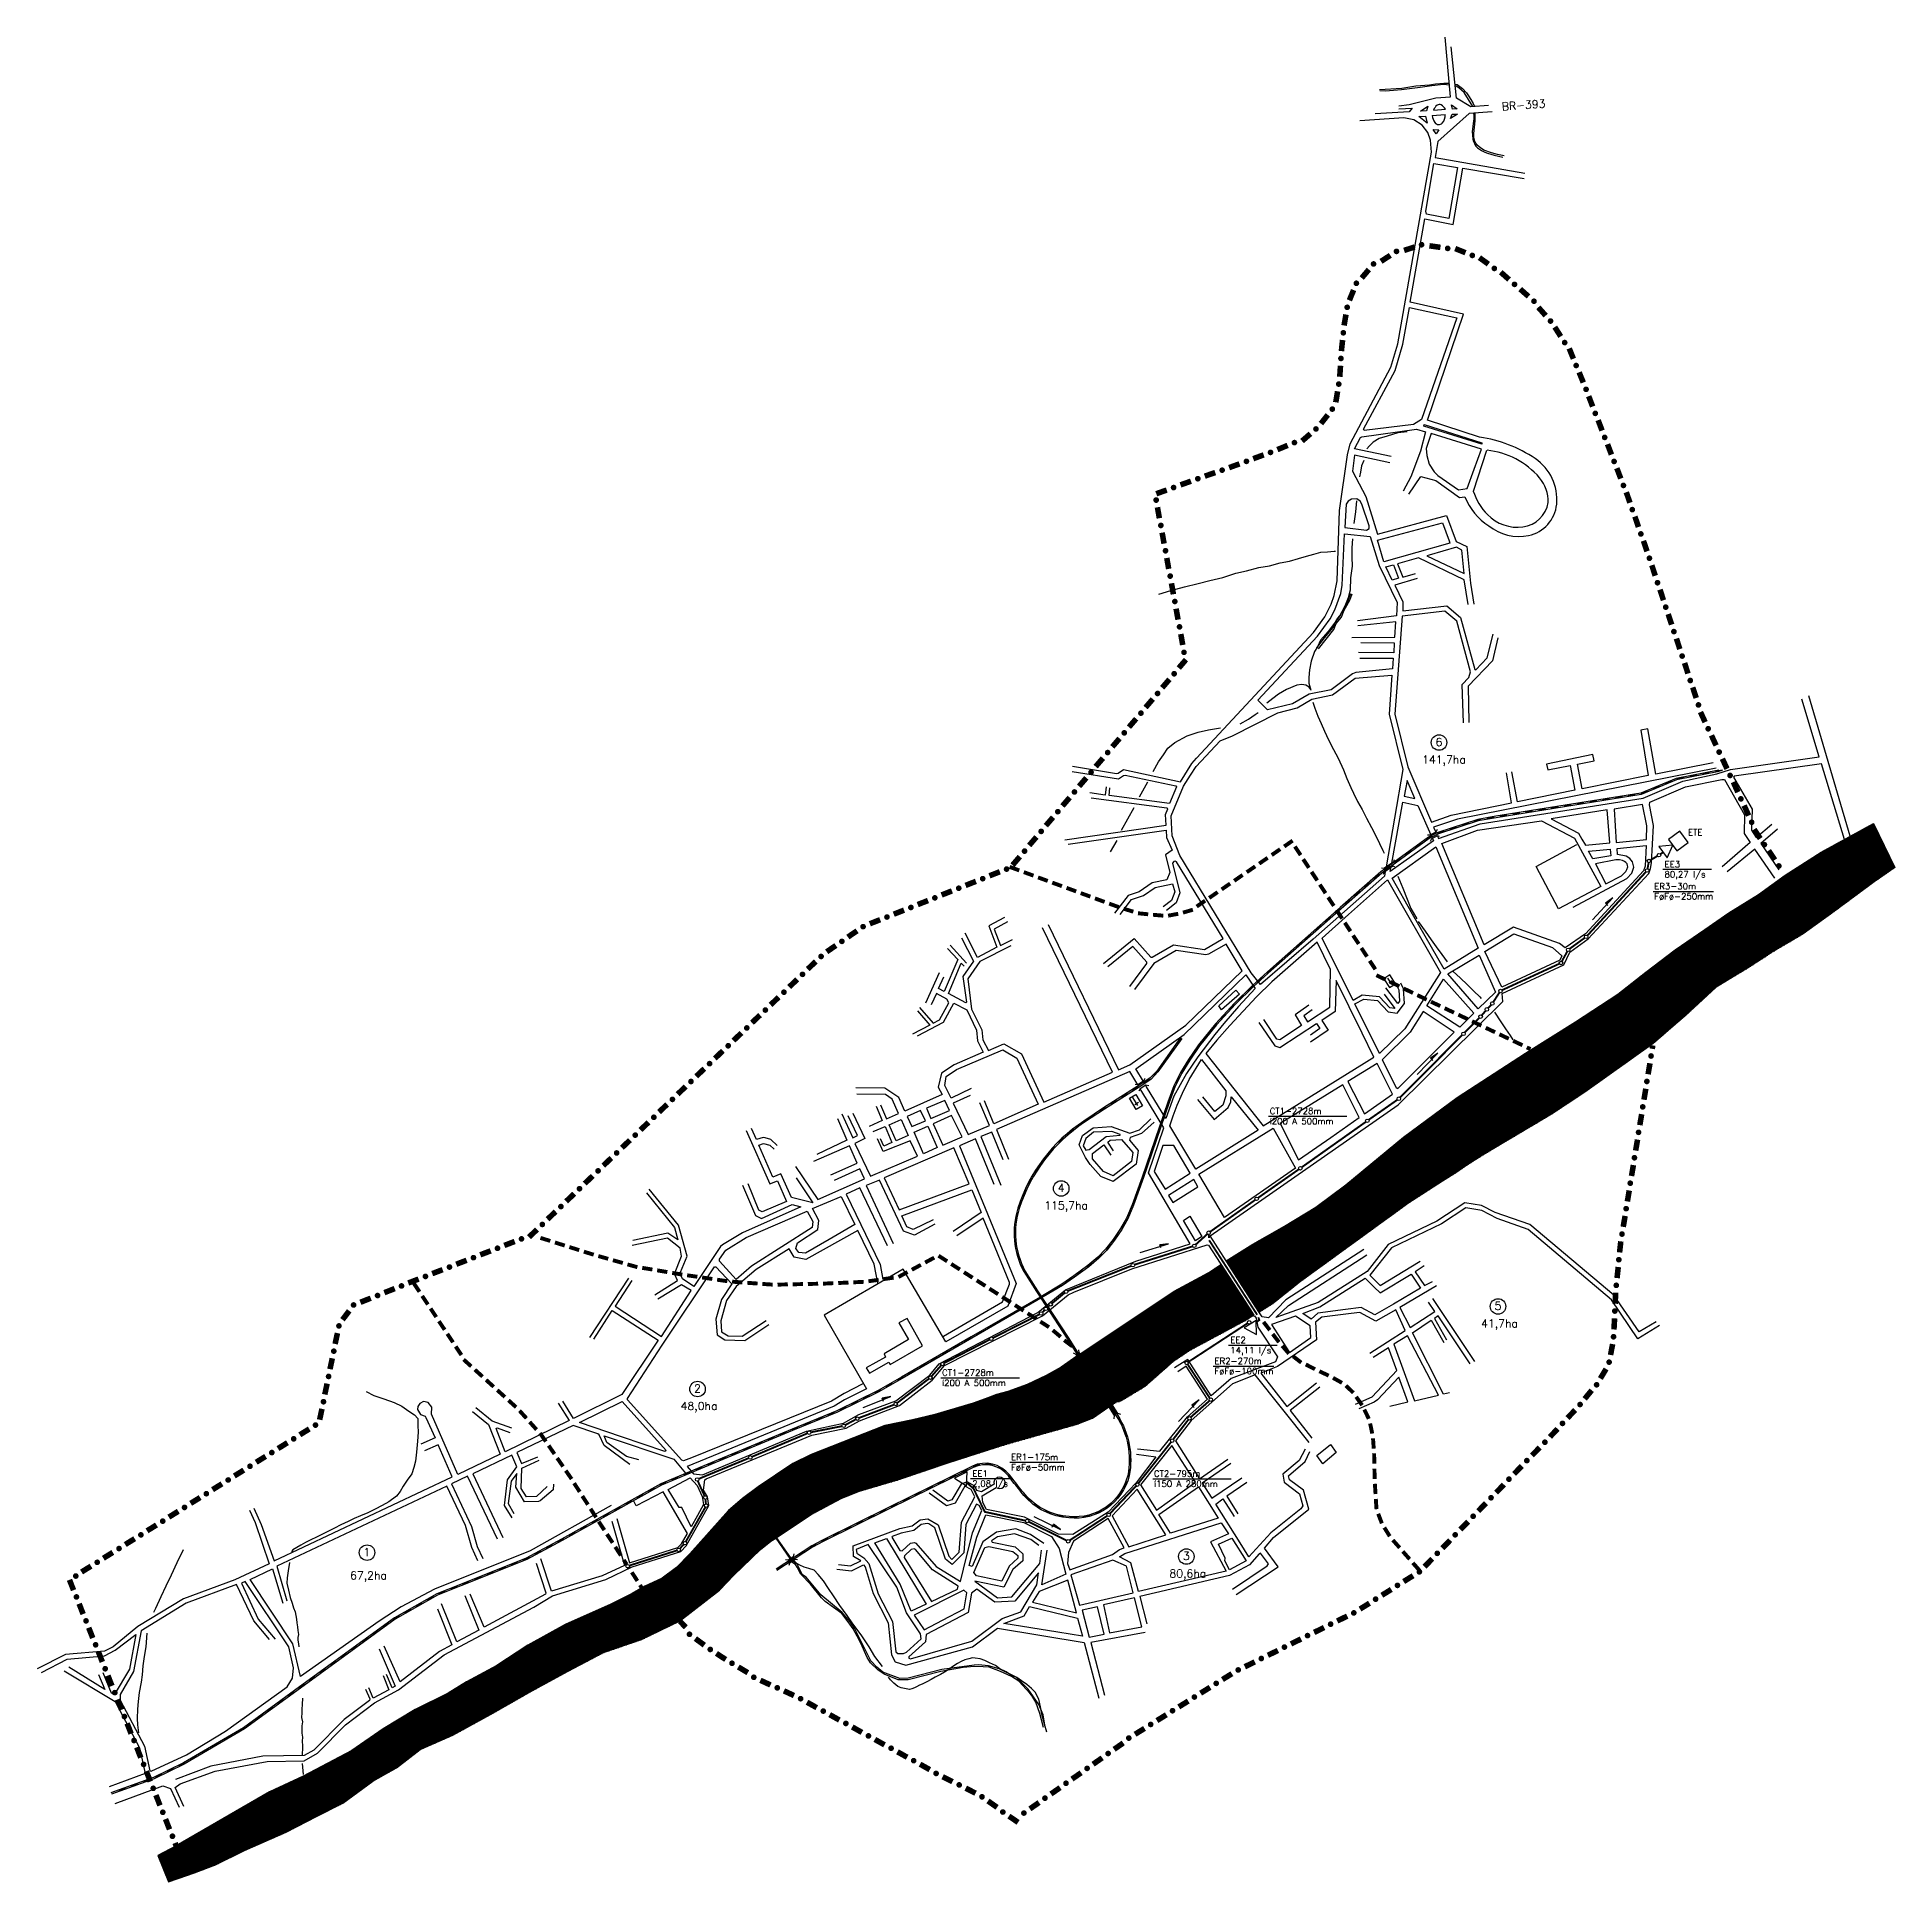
# Model space of a CAD drawing. Extents: x 673693 to 677773, y 7546493 to 7550545.
import ezdxf
from ezdxf.enums import TextEntityAlignment as Align

# ---------------------------------------------------------------- set-up
doc = ezdxf.new("R2010")
doc.units = 0
doc.header["$LTSCALE"] = 60
doc.header["$MEASUREMENT"] = 0
doc.linetypes.add('HIDDEN', pattern=[0.375, 0.25, -0.125])
doc.layers.get('0').update_dxf_attribs({"linetype": 'CONTINUOUS'})
for name, color, linetype in [('ESTACAO', 5, 'CONTINUOUS'), ('HATCH', 150, 'CONTINUOUS'), ('L-FERREA', 6, 'CONTINUOUS'), ('LIMITE-BACIA', 3, 'CONTINUOUS'), ('LIMITE-PROJETO', 1, 'CONTINUOUS'), ('RIO', 4, 'CONTINUOUS'), ('RODOVIA', 1, 'CONTINUOUS'), ('RUA', 7, 'CONTINUOUS'), ('TEXTO', 5, 'CONTINUOUS'), ('TEXTO2', 5, 'CONTINUOUS')]:
    doc.layers.add(name, color=color, linetype=linetype)
doc.styles.add('GOTHICI', font='ITALICT8.SHX', dxfattribs={"height": 1.641651})
doc.styles.get("Standard").update_dxf_attribs({"font": 'ROMANSBR.shx', "height": 3})

msp = doc.modelspace()

# ---------------------------------------------------------------- texts
at = {"layer": 'RIO', "style": 'GOTHICI'}
for s, height, rotation, p in [('SUL', 27, 30.9469, (676912.9, 7548174.7)), ('DO', 27, 37.5501, (676701.8, 7548033.9)), ('PARAIBA', 27, 34.1221, (676383.8, 7547805.2)), ('-', 18, 62.4788, (676476.2, 7547899.6)), ('RIO', 27, 36.5046, (676106.6, 7547628.6))]:
    msp.add_text(s, height=height, rotation=rotation, dxfattribs=at).set_placement(p)
at = {"layer": 'RODOVIA'}
msp.add_text('BR-393', height=17.5, rotation=4, dxfattribs=at).set_placement((676910.1, 7550383.4))
at = {"layer": 'TEXTO'}
for s, p in [('ETE', (677318.4, 7548791)), ('EE3', (677266.9, 7548721.3)), ('ER3-30m', (677244.2, 7548673)), ('80,27 l/s', (677266.9, 7548699.1)), ('F%%248F%%248-250mm', (677244.2, 7548650.7)), ('CT1-2728m', (676399.8, 7548179.1)), ('%%237200 A 500mm', (676399.8, 7548156.9)), ('EE2', (676313.3, 7547676.1)), ('14,11 l/s', (676313.3, 7547653.9)), ('CT1-2728m', (675680.4, 7547604.5)), ('ER2-270m', (676278.6, 7547630.4)), ('F%%248F%%248-100mm', (676278.6, 7547608.1)), ('%%237200 A 500mm', (675680.4, 7547582.2)), ('ER1-175m', (675831.9, 7547419.1)), ('2,08 l/s', (675746.8, 7547360.9)), ('EE1', (675746.8, 7547383.1)), ('F%%248F%%248-50mm', (675831.9, 7547396.9)), ('CT2-795m', (676145.7, 7547382.8)), ('%%237150 A 250mm', (676145.7, 7547360.5))]:
    msp.add_text(s, height=13.75, dxfattribs=at).set_placement(p)
at = {"layer": 'TEXTO2'}
for s, p in [('6', (676771.6, 7548987.7)), ('4', (675942, 7548008.4)), ('5', (676901.2, 7547749.4)), ('2', (675143.5, 7547568)), ('1', (674417.7, 7547208.7)), ('3', (676216.8, 7547200.1))]:
    msp.add_text(s, height=17.5, dxfattribs=at).set_placement(p, align=Align.CENTER)
for s, p in [('141,7ha', (676734.5, 7548949.2)), ('115,7ha', (675904.9, 7547969.9)), ('41,7ha', (676864.1, 7547710.8)), ('48,0ha', (675106.4, 7547529.5)), ('67,2ha', (674380.6, 7547157.3)), ('80,6ha', (676179.7, 7547161.6))]:
    msp.add_text(s, height=17.5, dxfattribs=at).set_placement(p)

# ---------------------------------------------------------------- blocks, each defined once
blk = doc.blocks.new('*X3')
at = {"color": 0}
for p, q in [((676244.7, 7547820), (676311.8, 7547820)), ((676248.1, 7547821.9), (676310.6, 7547821.9)), ((676251.6, 7547823.7), (676309.3, 7547823.7)), ((676255, 7547825.6), (676308.1, 7547825.6)), ((676258.4, 7547827.5), (676306.9, 7547827.5)), ((676261.9, 7547829.4), (676305.7, 7547829.4)), ((676265.3, 7547831.2), (676304.5, 7547831.2)), ((676268.3, 7547833.1), (676303.3, 7547833.1)), ((676271.1, 7547835), (676302, 7547835)), ((676273.9, 7547836.9), (676300.8, 7547836.9)), ((676276.8, 7547838.7), (676299.6, 7547838.7)), ((676279.6, 7547840.6), (676298.4, 7547840.6)), ((676282.5, 7547842.5), (676297.2, 7547842.5)), ((676285.3, 7547844.4), (676296, 7547844.4)), ((676288.1, 7547846.2), (676294.7, 7547846.2)), ((676291, 7547848.1), (676293.5, 7547848.1)), ((676173, 7547778.7), (676338.5, 7547778.7)), ((676175.8, 7547780.6), (676337.3, 7547780.6)), ((676178.6, 7547782.5), (676336.1, 7547782.5)), ((676181.5, 7547784.4), (676334.9, 7547784.4)), ((676184.3, 7547786.2), (676333.7, 7547786.2)), ((676187.1, 7547788.1), (676332.5, 7547788.1)), ((676189.9, 7547790), (676331.2, 7547790)), ((676193.2, 7547791.9), (676330, 7547791.9)), ((676196.7, 7547793.7), (676328.8, 7547793.7)), ((676200.1, 7547795.6), (676327.6, 7547795.6)), ((676203.5, 7547797.5), (676326.4, 7547797.5)), ((676207, 7547799.4), (676325.2, 7547799.4)), ((676210.4, 7547801.2), (676323.9, 7547801.2)), ((676213.8, 7547803.1), (676322.7, 7547803.1)), ((676217.3, 7547805), (676321.5, 7547805)), ((676220.7, 7547806.9), (676320.3, 7547806.9)), ((676224.1, 7547808.7), (676319.1, 7547808.7)), ((676227.6, 7547810.6), (676317.9, 7547810.6)), ((676231, 7547812.5), (676316.6, 7547812.5)), ((676234.4, 7547814.4), (676315.4, 7547814.4)), ((676237.8, 7547816.2), (676314.2, 7547816.2)), ((676241.3, 7547818.1), (676313, 7547818.1)), ((676111.2, 7547737.5), (676365.3, 7547737.5)), ((676114, 7547739.4), (676364.1, 7547739.4)), ((676116.8, 7547741.2), (676362.9, 7547741.2)), ((676119.6, 7547743.1), (676361.7, 7547743.1)), ((676122.4, 7547745), (676360.4, 7547745)), ((676125.2, 7547746.9), (676359.2, 7547746.9)), ((676128, 7547748.7), (676358, 7547748.7)), ((676130.8, 7547750.6), (676356.8, 7547750.6)), ((676133.7, 7547752.5), (676355.6, 7547752.5)), ((676136.5, 7547754.4), (676354.4, 7547754.4)), ((676139.3, 7547756.2), (676353.1, 7547756.2)), ((676142.1, 7547758.1), (676351.9, 7547758.1)), ((676144.9, 7547760), (676350.7, 7547760)), ((676147.7, 7547761.9), (676349.5, 7547761.9)), ((676150.5, 7547763.7), (676348.3, 7547763.7)), ((676153.3, 7547765.6), (676347.1, 7547765.6)), ((676156.1, 7547767.5), (676345.8, 7547767.5)), ((676159, 7547769.4), (676344.6, 7547769.4)), ((676161.8, 7547771.2), (676343.4, 7547771.2)), ((676164.6, 7547773.1), (676342.2, 7547773.1)), ((676167.4, 7547775), (676341, 7547775)), ((676170.2, 7547776.9), (676339.8, 7547776.9)), ((676049.3, 7547696.2), (676291.5, 7547696.2)), ((676052.1, 7547698.1), (676294.9, 7547698.1)), ((676054.9, 7547700), (676298.4, 7547700)), ((676057.7, 7547701.9), (676301.9, 7547701.9)), ((676060.5, 7547703.7), (676305.4, 7547703.7)), ((676063.4, 7547705.6), (676308.9, 7547705.6)), ((676066.2, 7547707.5), (676312.4, 7547707.5)), ((676069, 7547709.4), (676315.9, 7547709.4)), ((676071.8, 7547711.2), (676319.4, 7547711.2)), ((676074.6, 7547713.1), (676322.9, 7547713.1)), ((676077.4, 7547715), (676326.4, 7547715)), ((676080.2, 7547716.9), (676329.8, 7547716.9)), ((676083, 7547718.7), (676333.3, 7547718.7)), ((676085.9, 7547720.6), (676336.8, 7547720.6)), ((676088.7, 7547722.5), (676340.3, 7547722.5)), ((676091.5, 7547724.4), (676343.8, 7547724.4)), ((676094.3, 7547726.2), (676347.3, 7547726.2)), ((676097.1, 7547728.1), (676350.5, 7547728.1)), ((676099.9, 7547730), (676353.5, 7547730)), ((676102.7, 7547731.9), (676356.4, 7547731.9)), ((676105.5, 7547733.7), (676359.4, 7547733.7)), ((676108.3, 7547735.6), (676362.4, 7547735.6)), ((675990.2, 7547656.9), (676219.3, 7547656.9)), ((675993.1, 7547658.7), (676222.1, 7547658.7)), ((675995.9, 7547660.6), (676225.2, 7547660.6)), ((675998.7, 7547662.5), (676228.7, 7547662.5)), ((676001.5, 7547664.4), (676232.1, 7547664.4)), ((676004.3, 7547666.2), (676235.6, 7547666.2)), ((676007.1, 7547668.1), (676239.1, 7547668.1)), ((676009.9, 7547670), (676242.6, 7547670)), ((676012.7, 7547671.9), (676246.1, 7547671.9)), ((676015.6, 7547673.7), (676249.6, 7547673.7)), ((676018.4, 7547675.6), (676253.1, 7547675.6)), ((676021.2, 7547677.5), (676256.6, 7547677.5)), ((676024, 7547679.4), (676260.1, 7547679.4)), ((676026.8, 7547681.2), (676263.5, 7547681.2)), ((676029.6, 7547683.1), (676267, 7547683.1)), ((676032.4, 7547685), (676270.5, 7547685)), ((676035.2, 7547686.9), (676274, 7547686.9)), ((676038.1, 7547688.7), (676277.5, 7547688.7)), ((676040.9, 7547690.6), (676281, 7547690.6)), ((676043.7, 7547692.5), (676284.5, 7547692.5)), ((676046.5, 7547694.4), (676288, 7547694.4)), ((675984.5, 7547651.2), (676211, 7547651.2)), ((675984.6, 7547653.1), (676213.8, 7547653.1)), ((675985.7, 7547649.4), (676208.3, 7547649.4)), ((675986.9, 7547647.5), (676205.5, 7547647.5)), ((675987.4, 7547655), (676216.6, 7547655)), ((675988.1, 7547645.6), (676202.8, 7547645.6)), ((675989.3, 7547643.7), (676200, 7547643.7)), ((675990.5, 7547641.9), (676197.2, 7547641.9)), ((675991.6, 7547640), (676194.5, 7547640)), ((675992.8, 7547638.1), (676191.7, 7547638.1)), ((675994, 7547636.2), (676189, 7547636.2)), ((675995.2, 7547634.4), (676186.6, 7547634.4)), ((675996.4, 7547632.5), (676184.5, 7547632.5)), ((675997.6, 7547630.6), (676182.3, 7547630.6)), ((675998.8, 7547628.7), (676180.2, 7547628.7)), ((676000, 7547626.9), (676178.1, 7547626.9)), ((676001.2, 7547625), (676175.9, 7547625)), ((676002.4, 7547623.1), (676173.8, 7547623.1)), ((676003.6, 7547621.2), (676171.7, 7547621.2)), ((676004.8, 7547619.4), (676169.5, 7547619.4)), ((676006, 7547617.5), (676167.4, 7547617.5)), ((676007.2, 7547615.6), (676165.3, 7547615.6)), ((676008.4, 7547613.7), (676163.2, 7547613.7)), ((676009.6, 7547611.9), (676161, 7547611.9)), ((676010.8, 7547610), (676158.9, 7547610)), ((676012, 7547608.1), (676156.8, 7547608.1)), ((676013.2, 7547606.2), (676154.6, 7547606.2)), ((676014.4, 7547604.4), (676152.5, 7547604.4)), ((676015.6, 7547602.5), (676150.4, 7547602.5)), ((676016.8, 7547600.6), (676148.2, 7547600.6)), ((676017.9, 7547598.7), (676146.1, 7547598.7)), ((676019.1, 7547596.9), (676144, 7547596.9)), ((676020.3, 7547595), (676141.8, 7547595)), ((676021.5, 7547593.1), (676139.7, 7547593.1)), ((676022.7, 7547591.2), (676137.6, 7547591.2)), ((676023.9, 7547589.4), (676135.4, 7547589.4)), ((676025.1, 7547587.5), (676133.3, 7547587.5)), ((676026.3, 7547585.6), (676131.2, 7547585.6)), ((676027.5, 7547583.7), (676129, 7547583.7)), ((676028.7, 7547581.9), (676126.9, 7547581.9)), ((676029.9, 7547580), (676124.4, 7547580)), ((676031.1, 7547578.1), (676121.2, 7547578.1)), ((676032.3, 7547576.2), (676118.1, 7547576.2)), ((676033.5, 7547574.4), (676115, 7547574.4)), ((676034.7, 7547572.5), (676111.9, 7547572.5)), ((676035.9, 7547570.6), (676108.8, 7547570.6)), ((676037.1, 7547568.7), (676105.7, 7547568.7)), ((676038.3, 7547566.9), (676102.6, 7547566.9)), ((676039.5, 7547565), (676099.5, 7547565)), ((676040.7, 7547563.1), (676096.3, 7547563.1)), ((676041.9, 7547561.2), (676093.2, 7547561.2)), ((676043.1, 7547559.4), (676090.1, 7547559.4)), ((676044.2, 7547557.5), (676087, 7547557.5)), ((676045.4, 7547555.6), (676083.9, 7547555.6)), ((676046.6, 7547553.7), (676080.8, 7547553.7)), ((676047.8, 7547551.9), (676077.7, 7547551.9)), ((676049, 7547550), (676074.5, 7547550)), ((676050.2, 7547548.1), (676069.8, 7547548.1)), ((676051.4, 7547546.2), (676062.6, 7547546.2)), ((676052.6, 7547544.4), (676059.7, 7547544.4)), ((676053.8, 7547542.5), (676056.7, 7547542.5))]:
    blk.add_line(p, q, dxfattribs=at)
blk = doc.blocks.new('*X4')
at = {"color": 0}
for p, q in [((677690.8, 7548798.7), (677734.7, 7548798.7)), ((677694.2, 7548800.6), (677733.8, 7548800.6)), ((677697.7, 7548802.5), (677732.9, 7548802.5)), ((677701.1, 7548804.4), (677732, 7548804.4)), ((677704.5, 7548806.2), (677731.1, 7548806.2)), ((677707.9, 7548808.1), (677730.2, 7548808.1)), ((677711.3, 7548810), (677729.3, 7548810)), ((677714.7, 7548811.9), (677728.4, 7548811.9)), ((677718.1, 7548813.7), (677727.5, 7548813.7)), ((677721.5, 7548815.6), (677726.5, 7548815.6)), ((677725, 7548817.5), (677725.6, 7548817.5)), ((677615.8, 7548757.5), (677754.8, 7548757.5)), ((677619.2, 7548759.4), (677753.9, 7548759.4)), ((677622.6, 7548761.2), (677753, 7548761.2)), ((677626, 7548763.1), (677752, 7548763.1)), ((677629.4, 7548765), (677751.1, 7548765)), ((677632.8, 7548766.9), (677750.2, 7548766.9)), ((677636.2, 7548768.7), (677749.3, 7548768.7)), ((677639.6, 7548770.6), (677748.4, 7548770.6)), ((677643.1, 7548772.5), (677747.5, 7548772.5)), ((677646.5, 7548774.4), (677746.6, 7548774.4)), ((677649.9, 7548776.2), (677745.7, 7548776.2)), ((677653.3, 7548778.1), (677744.8, 7548778.1)), ((677656.7, 7548780), (677743.8, 7548780)), ((677660.1, 7548781.9), (677742.9, 7548781.9)), ((677663.5, 7548783.7), (677742, 7548783.7)), ((677666.9, 7548785.6), (677741.1, 7548785.6)), ((677670.4, 7548787.5), (677740.2, 7548787.5)), ((677673.8, 7548789.4), (677739.3, 7548789.4)), ((677677.2, 7548791.2), (677738.4, 7548791.2)), ((677680.6, 7548793.1), (677737.5, 7548793.1)), ((677684, 7548795), (677736.6, 7548795)), ((677687.4, 7548796.9), (677735.6, 7548796.9)), ((677550.5, 7548716.2), (677765.9, 7548716.2)), ((677553.5, 7548718.1), (677768.6, 7548718.1)), ((677556.4, 7548720), (677771.4, 7548720)), ((677559.3, 7548721.9), (677772.1, 7548721.9)), ((677562.3, 7548723.7), (677771.2, 7548723.7)), ((677565.2, 7548725.6), (677770.3, 7548725.6)), ((677568.1, 7548727.5), (677769.3, 7548727.5)), ((677571.1, 7548729.4), (677768.4, 7548729.4)), ((677574, 7548731.2), (677767.5, 7548731.2)), ((677576.9, 7548733.1), (677766.6, 7548733.1)), ((677579.9, 7548735), (677765.7, 7548735)), ((677582.8, 7548736.9), (677764.8, 7548736.9)), ((677585.7, 7548738.7), (677763.9, 7548738.7)), ((677588.7, 7548740.6), (677763, 7548740.6)), ((677591.6, 7548742.5), (677762.1, 7548742.5)), ((677594.5, 7548744.4), (677761.1, 7548744.4)), ((677597.5, 7548746.2), (677760.2, 7548746.2)), ((677600.4, 7548748.1), (677759.3, 7548748.1)), ((677603.3, 7548750), (677758.4, 7548750)), ((677606.3, 7548751.9), (677757.5, 7548751.9)), ((677609.2, 7548753.7), (677756.6, 7548753.7)), ((677612.3, 7548755.6), (677755.7, 7548755.6)), ((677494, 7548676.9), (677710, 7548676.9)), ((677496.6, 7548678.7), (677712.5, 7548678.7)), ((677499.2, 7548680.6), (677715.1, 7548680.6)), ((677501.8, 7548682.5), (677717.6, 7548682.5)), ((677504.4, 7548684.4), (677720.1, 7548684.4)), ((677507, 7548686.2), (677722.6, 7548686.2)), ((677509.6, 7548688.1), (677725.1, 7548688.1)), ((677512.1, 7548690), (677727.7, 7548690)), ((677514.7, 7548691.9), (677730.4, 7548691.9)), ((677517.3, 7548693.7), (677733.2, 7548693.7)), ((677519.9, 7548695.6), (677735.9, 7548695.6)), ((677522.5, 7548697.5), (677738.6, 7548697.5)), ((677525.1, 7548699.4), (677741.4, 7548699.4)), ((677527.6, 7548701.2), (677744.1, 7548701.2)), ((677530.2, 7548703.1), (677746.8, 7548703.1)), ((677532.9, 7548705), (677749.5, 7548705)), ((677535.9, 7548706.9), (677752.3, 7548706.9)), ((677538.8, 7548708.7), (677755, 7548708.7)), ((677541.7, 7548710.6), (677757.7, 7548710.6)), ((677544.7, 7548712.5), (677760.5, 7548712.5)), ((677547.6, 7548714.4), (677763.2, 7548714.4)), ((677431.4, 7548635.6), (677654.7, 7548635.6)), ((677434.4, 7548637.5), (677657.2, 7548637.5)), ((677437.4, 7548639.4), (677659.7, 7548639.4)), ((677440.4, 7548641.2), (677662.2, 7548641.2)), ((677443.4, 7548643.1), (677664.7, 7548643.1)), ((677446.4, 7548645), (677667.2, 7548645)), ((677449.4, 7548646.9), (677669.8, 7548646.9)), ((677452.4, 7548648.7), (677672.3, 7548648.7)), ((677455.4, 7548650.6), (677674.8, 7548650.6)), ((677458.4, 7548652.5), (677677.3, 7548652.5)), ((677461.4, 7548654.4), (677679.8, 7548654.4)), ((677464.4, 7548656.2), (677682.3, 7548656.2)), ((677467.4, 7548658.1), (677684.9, 7548658.1)), ((677470.4, 7548660), (677687.4, 7548660)), ((677473.4, 7548661.9), (677689.9, 7548661.9)), ((677476, 7548663.7), (677692.4, 7548663.7)), ((677478.5, 7548665.6), (677694.9, 7548665.6)), ((677481.1, 7548667.5), (677697.4, 7548667.5)), ((677483.7, 7548669.4), (677700, 7548669.4)), ((677486.3, 7548671.2), (677702.5, 7548671.2)), ((677488.9, 7548673.1), (677705, 7548673.1)), ((677491.5, 7548675), (677707.5, 7548675)), ((677369.5, 7548594.4), (677597.7, 7548594.4)), ((677372.2, 7548596.2), (677600.3, 7548596.2)), ((677374.9, 7548598.1), (677602.9, 7548598.1)), ((677377.6, 7548600), (677605.5, 7548600)), ((677380.4, 7548601.9), (677608.1, 7548601.9)), ((677383.1, 7548603.7), (677610.7, 7548603.7)), ((677385.8, 7548605.6), (677613.3, 7548605.6)), ((677388.5, 7548607.5), (677615.9, 7548607.5)), ((677391.2, 7548609.4), (677618.5, 7548609.4)), ((677393.9, 7548611.2), (677621.1, 7548611.2)), ((677396.6, 7548613.1), (677623.7, 7548613.1)), ((677399.3, 7548615), (677626.3, 7548615)), ((677402, 7548616.9), (677628.9, 7548616.9)), ((677404.8, 7548618.7), (677631.5, 7548618.7)), ((677407.5, 7548620.6), (677634.1, 7548620.6)), ((677410.4, 7548622.5), (677636.7, 7548622.5)), ((677413.4, 7548624.4), (677639.3, 7548624.4)), ((677416.4, 7548626.2), (677641.9, 7548626.2)), ((677419.4, 7548628.1), (677644.5, 7548628.1)), ((677422.4, 7548630), (677647.1, 7548630)), ((677425.4, 7548631.9), (677649.6, 7548631.9)), ((677428.4, 7548633.7), (677652.1, 7548633.7)), ((677309.6, 7548553.1), (677534, 7548553.1)), ((677312.3, 7548555), (677537.1, 7548555)), ((677315, 7548556.9), (677540.3, 7548556.9)), ((677317.8, 7548558.7), (677543.4, 7548558.7)), ((677320.5, 7548560.6), (677546.6, 7548560.6)), ((677323.2, 7548562.5), (677549.7, 7548562.5)), ((677326, 7548564.4), (677552.9, 7548564.4)), ((677328.7, 7548566.2), (677556, 7548566.2)), ((677331.4, 7548568.1), (677559.2, 7548568.1)), ((677334.1, 7548570), (677562.3, 7548570)), ((677336.9, 7548571.9), (677565.5, 7548571.9)), ((677339.6, 7548573.7), (677568.6, 7548573.7)), ((677342.3, 7548575.6), (677571.7, 7548575.6)), ((677345.1, 7548577.5), (677574.3, 7548577.5)), ((677347.8, 7548579.4), (677576.9, 7548579.4)), ((677350.5, 7548581.2), (677579.5, 7548581.2)), ((677353.2, 7548583.1), (677582.1, 7548583.1)), ((677356, 7548585), (677584.7, 7548585)), ((677358.7, 7548586.9), (677587.3, 7548586.9)), ((677361.4, 7548588.7), (677589.9, 7548588.7)), ((677364.1, 7548590.6), (677592.5, 7548590.6)), ((677366.8, 7548592.5), (677595.1, 7548592.5)), ((677255.4, 7548513.7), (677470.8, 7548513.7)), ((677257.9, 7548515.6), (677473.7, 7548515.6)), ((677260.4, 7548517.5), (677476.6, 7548517.5)), ((677263, 7548519.4), (677479.5, 7548519.4)), ((677265.5, 7548521.2), (677482.4, 7548521.2)), ((677268, 7548523.1), (677485.3, 7548523.1)), ((677270.5, 7548525), (677488.2, 7548525)), ((677273, 7548526.9), (677491.1, 7548526.9)), ((677275.5, 7548528.7), (677494, 7548528.7)), ((677278, 7548530.6), (677496.9, 7548530.6)), ((677280.5, 7548532.5), (677499.7, 7548532.5)), ((677283, 7548534.4), (677502.6, 7548534.4)), ((677285.5, 7548536.2), (677505.6, 7548536.2)), ((677288, 7548538.1), (677508.8, 7548538.1)), ((677290.5, 7548540), (677511.9, 7548540)), ((677293.2, 7548541.9), (677515.1, 7548541.9)), ((677295.9, 7548543.7), (677518.2, 7548543.7)), ((677298.7, 7548545.6), (677521.4, 7548545.6)), ((677301.4, 7548547.5), (677524.5, 7548547.5)), ((677304.1, 7548549.4), (677527.7, 7548549.4)), ((677306.8, 7548551.2), (677530.8, 7548551.2)), ((677202, 7548472.5), (677403.6, 7548472.5)), ((677204.3, 7548474.4), (677406.7, 7548474.4)), ((677206.7, 7548476.2), (677409.8, 7548476.2)), ((677209, 7548478.1), (677413, 7548478.1)), ((677211.4, 7548480), (677416.1, 7548480)), ((677213.7, 7548481.9), (677419.2, 7548481.9)), ((677216, 7548483.7), (677422.4, 7548483.7)), ((677218.4, 7548485.6), (677425.5, 7548485.6)), ((677220.7, 7548487.5), (677428.6, 7548487.5)), ((677223.1, 7548489.4), (677431.7, 7548489.4)), ((677225.4, 7548491.2), (677434.9, 7548491.2)), ((677227.9, 7548493.1), (677438, 7548493.1)), ((677230.4, 7548495), (677441.1, 7548495)), ((677232.9, 7548496.9), (677444.2, 7548496.9)), ((677235.4, 7548498.7), (677447.4, 7548498.7)), ((677237.9, 7548500.6), (677450.5, 7548500.6)), ((677240.4, 7548502.5), (677453.5, 7548502.5)), ((677242.9, 7548504.4), (677456.4, 7548504.4)), ((677245.4, 7548506.2), (677459.3, 7548506.2)), ((677247.9, 7548508.1), (677462.1, 7548508.1)), ((677250.4, 7548510), (677465, 7548510)), ((677252.9, 7548511.9), (677467.9, 7548511.9)), ((677147.2, 7548431.2), (677351.1, 7548431.2)), ((677150, 7548433.1), (677353.1, 7548433.1)), ((677152.9, 7548435), (677355.1, 7548435)), ((677155.8, 7548436.9), (677357.1, 7548436.9)), ((677158.7, 7548438.7), (677359.1, 7548438.7)), ((677161.5, 7548440.6), (677361.1, 7548440.6)), ((677164.4, 7548442.5), (677363.1, 7548442.5)), ((677166.8, 7548444.4), (677365.1, 7548444.4)), ((677169.1, 7548446.2), (677367.1, 7548446.2)), ((677171.5, 7548448.1), (677369.1, 7548448.1)), ((677173.8, 7548450), (677371.1, 7548450)), ((677176.2, 7548451.9), (677373.1, 7548451.9)), ((677178.5, 7548453.7), (677375.1, 7548453.7)), ((677180.9, 7548455.6), (677377.1, 7548455.6)), ((677183.2, 7548457.5), (677379.1, 7548457.5)), ((677185.6, 7548459.4), (677381.7, 7548459.4)), ((677187.9, 7548461.2), (677384.8, 7548461.2)), ((677190.2, 7548463.1), (677388, 7548463.1)), ((677192.6, 7548465), (677391.1, 7548465)), ((677194.9, 7548466.9), (677394.2, 7548466.9)), ((677197.3, 7548468.7), (677397.3, 7548468.7)), ((677199.6, 7548470.6), (677400.5, 7548470.6)), ((677083.9, 7548390), (677306.4, 7548390)), ((677086.7, 7548391.9), (677308.6, 7548391.9)), ((677089.6, 7548393.7), (677310.8, 7548393.7)), ((677092.5, 7548395.6), (677313, 7548395.6)), ((677095.4, 7548397.5), (677315, 7548397.5)), ((677098.2, 7548399.4), (677317, 7548399.4)), ((677101.1, 7548401.2), (677319, 7548401.2)), ((677104, 7548403.1), (677321, 7548403.1)), ((677106.9, 7548405), (677323, 7548405)), ((677109.8, 7548406.9), (677325, 7548406.9)), ((677112.6, 7548408.7), (677327, 7548408.7)), ((677115.5, 7548410.6), (677329, 7548410.6)), ((677118.4, 7548412.5), (677331, 7548412.5)), ((677121.3, 7548414.4), (677333, 7548414.4)), ((677124.1, 7548416.2), (677335, 7548416.2)), ((677127, 7548418.1), (677337, 7548418.1)), ((677129.9, 7548420), (677339, 7548420)), ((677132.8, 7548421.9), (677341.1, 7548421.9)), ((677135.6, 7548423.7), (677343.1, 7548423.7)), ((677138.5, 7548425.6), (677345.1, 7548425.6)), ((677141.4, 7548427.5), (677347.1, 7548427.5)), ((677144.3, 7548429.4), (677349.1, 7548429.4)), ((677021.7, 7548350.6), (677260.6, 7548350.6)), ((677024.7, 7548352.5), (677262.8, 7548352.5)), ((677027.7, 7548354.4), (677265, 7548354.4)), ((677030.7, 7548356.2), (677267.2, 7548356.2)), ((677033.6, 7548358.1), (677269.3, 7548358.1)), ((677036.6, 7548360), (677271.5, 7548360)), ((677039.6, 7548361.9), (677273.7, 7548361.9)), ((677042.6, 7548363.7), (677275.9, 7548363.7)), ((677045.6, 7548365.6), (677278.1, 7548365.6)), ((677048.5, 7548367.5), (677280.2, 7548367.5)), ((677051.5, 7548369.4), (677282.4, 7548369.4)), ((677054.5, 7548371.2), (677284.6, 7548371.2)), ((677057.5, 7548373.1), (677286.8, 7548373.1)), ((677060.5, 7548375), (677289, 7548375)), ((677063.4, 7548376.9), (677291.2, 7548376.9)), ((677066.4, 7548378.7), (677293.3, 7548378.7)), ((677069.4, 7548380.6), (677295.5, 7548380.6)), ((677072.4, 7548382.5), (677297.7, 7548382.5)), ((677075.2, 7548384.4), (677299.9, 7548384.4)), ((677078.1, 7548386.2), (677302.1, 7548386.2)), ((677081, 7548388.1), (677304.3, 7548388.1)), ((676956.3, 7548309.4), (677206.5, 7548309.4)), ((676959.2, 7548311.2), (677209.1, 7548311.2)), ((676962.1, 7548313.1), (677211.7, 7548313.1)), ((676965.1, 7548315), (677214.4, 7548315)), ((676968.1, 7548316.9), (677217, 7548316.9)), ((676971.1, 7548318.7), (677219.6, 7548318.7)), ((676974.1, 7548320.6), (677222.3, 7548320.6)), ((676977, 7548322.5), (677224.9, 7548322.5)), ((676980, 7548324.4), (677227.6, 7548324.4)), ((676983, 7548326.2), (677230.2, 7548326.2)), ((676986, 7548328.1), (677232.8, 7548328.1)), ((676989, 7548330), (677235.5, 7548330)), ((676991.9, 7548331.9), (677238.1, 7548331.9)), ((676994.9, 7548333.7), (677240.7, 7548333.7)), ((676997.9, 7548335.6), (677243.1, 7548335.6)), ((677000.9, 7548337.5), (677245.3, 7548337.5)), ((677003.8, 7548339.4), (677247.5, 7548339.4)), ((677006.8, 7548341.2), (677249.7, 7548341.2)), ((677009.8, 7548343.1), (677251.9, 7548343.1)), ((677012.8, 7548345), (677254.1, 7548345)), ((677015.8, 7548346.9), (677256.2, 7548346.9)), ((677018.7, 7548348.7), (677258.4, 7548348.7)), ((676892.7, 7548268.1), (677148.4, 7548268.1)), ((676895.6, 7548270), (677151.1, 7548270)), ((676898.5, 7548271.9), (677153.7, 7548271.9)), ((676901.4, 7548273.7), (677156.3, 7548273.7)), ((676904.3, 7548275.6), (677159, 7548275.6)), ((676907.2, 7548277.5), (677161.6, 7548277.5)), ((676910.1, 7548279.4), (677164.3, 7548279.4)), ((676912.9, 7548281.2), (677166.9, 7548281.2)), ((676915.8, 7548283.1), (677169.5, 7548283.1)), ((676918.7, 7548285), (677172.2, 7548285)), ((676921.6, 7548286.9), (677174.8, 7548286.9)), ((676924.5, 7548288.7), (677177.4, 7548288.7)), ((676927.4, 7548290.6), (677180.1, 7548290.6)), ((676930.3, 7548292.5), (677182.7, 7548292.5)), ((676933.2, 7548294.4), (677185.4, 7548294.4)), ((676936.1, 7548296.2), (677188, 7548296.2)), ((676939, 7548298.1), (677190.6, 7548298.1)), ((676941.9, 7548300), (677193.3, 7548300)), ((676944.8, 7548301.9), (677195.9, 7548301.9)), ((676947.7, 7548303.7), (677198.5, 7548303.7)), ((676950.5, 7548305.6), (677201.2, 7548305.6)), ((676953.4, 7548307.5), (677203.8, 7548307.5)), ((676829.1, 7548226.9), (677090.3, 7548226.9)), ((676832, 7548228.7), (677093, 7548228.7)), ((676834.8, 7548230.6), (677095.7, 7548230.6)), ((676837.7, 7548232.5), (677098.3, 7548232.5)), ((676840.6, 7548234.4), (677100.9, 7548234.4)), ((676843.5, 7548236.2), (677103.6, 7548236.2)), ((676846.4, 7548238.1), (677106.2, 7548238.1)), ((676849.3, 7548240), (677108.9, 7548240)), ((676852.2, 7548241.9), (677111.5, 7548241.9)), ((676855.1, 7548243.7), (677114.1, 7548243.7)), ((676858, 7548245.6), (677116.8, 7548245.6)), ((676860.9, 7548247.5), (677119.4, 7548247.5)), ((676863.8, 7548249.4), (677122, 7548249.4)), ((676866.7, 7548251.2), (677124.7, 7548251.2)), ((676869.6, 7548253.1), (677127.3, 7548253.1)), ((676872.4, 7548255), (677130, 7548255)), ((676875.3, 7548256.9), (677132.6, 7548256.9)), ((676878.2, 7548258.7), (677135.2, 7548258.7)), ((676881.1, 7548260.6), (677137.9, 7548260.6)), ((676884, 7548262.5), (677140.5, 7548262.5)), ((676886.9, 7548264.4), (677143.1, 7548264.4)), ((676889.8, 7548266.2), (677145.8, 7548266.2)), ((676773.6, 7548187.5), (677031.2, 7548187.5)), ((676776.1, 7548189.4), (677034, 7548189.4)), ((676778.7, 7548191.2), (677036.8, 7548191.2)), ((676781.2, 7548193.1), (677039.7, 7548193.1)), ((676783.7, 7548195), (677042.5, 7548195)), ((676786.3, 7548196.9), (677045.3, 7548196.9)), ((676788.8, 7548198.7), (677048.1, 7548198.7)), ((676791.4, 7548200.6), (677050.9, 7548200.6)), ((676793.9, 7548202.5), (677053.7, 7548202.5)), ((676796.4, 7548204.4), (677056.5, 7548204.4)), ((676799, 7548206.2), (677059.4, 7548206.2)), ((676801.5, 7548208.1), (677062.2, 7548208.1)), ((676804.1, 7548210), (677065, 7548210)), ((676806.6, 7548211.9), (677067.8, 7548211.9)), ((676809.2, 7548213.7), (677070.6, 7548213.7)), ((676811.7, 7548215.6), (677073.4, 7548215.6)), ((676814.6, 7548217.5), (677076.2, 7548217.5)), ((676817.5, 7548219.4), (677079.1, 7548219.4)), ((676820.4, 7548221.2), (677081.9, 7548221.2)), ((676823.3, 7548223.1), (677084.7, 7548223.1)), ((676826.2, 7548225), (677087.5, 7548225)), ((676717.7, 7548146.2), (676963.2, 7548146.2)), ((676720.2, 7548148.1), (676966.4, 7548148.1)), ((676722.7, 7548150), (676969.6, 7548150)), ((676725.3, 7548151.9), (676972.7, 7548151.9)), ((676727.8, 7548153.7), (676975.9, 7548153.7)), ((676730.4, 7548155.6), (676979, 7548155.6)), ((676732.9, 7548157.5), (676982.2, 7548157.5)), ((676735.5, 7548159.4), (676985.4, 7548159.4)), ((676738, 7548161.2), (676988.5, 7548161.2)), ((676740.5, 7548163.1), (676991.7, 7548163.1)), ((676743.1, 7548165), (676994.8, 7548165)), ((676745.6, 7548166.9), (676998, 7548166.9)), ((676748.2, 7548168.7), (677001.2, 7548168.7)), ((676750.7, 7548170.6), (677004.3, 7548170.6)), ((676753.2, 7548172.5), (677007.5, 7548172.5)), ((676755.8, 7548174.4), (677010.6, 7548174.4)), ((676758.3, 7548176.2), (677013.8, 7548176.2)), ((676760.9, 7548178.1), (677017, 7548178.1)), ((676763.4, 7548180), (677020, 7548180)), ((676765.9, 7548181.9), (677022.8, 7548181.9)), ((676768.5, 7548183.7), (677025.6, 7548183.7)), ((676771, 7548185.6), (677028.4, 7548185.6)), ((676665.1, 7548105), (676894, 7548105)), ((676667.4, 7548106.9), (676897.1, 7548106.9)), ((676669.7, 7548108.7), (676900.2, 7548108.7)), ((676672, 7548110.6), (676903.2, 7548110.6)), ((676674.2, 7548112.5), (676906.3, 7548112.5)), ((676676.5, 7548114.4), (676909.5, 7548114.4)), ((676678.8, 7548116.2), (676912.7, 7548116.2)), ((676681, 7548118.1), (676915.8, 7548118.1)), ((676683.3, 7548120), (676919, 7548120)), ((676685.6, 7548121.9), (676922.1, 7548121.9)), ((676687.9, 7548123.7), (676925.3, 7548123.7)), ((676690.1, 7548125.6), (676928.5, 7548125.6)), ((676692.4, 7548127.5), (676931.6, 7548127.5)), ((676694.8, 7548129.4), (676934.8, 7548129.4)), ((676697.3, 7548131.2), (676937.9, 7548131.2)), ((676699.9, 7548133.1), (676941.1, 7548133.1)), ((676702.4, 7548135), (676944.3, 7548135)), ((676705, 7548136.9), (676947.4, 7548136.9)), ((676707.5, 7548138.7), (676950.6, 7548138.7)), ((676710, 7548140.6), (676953.7, 7548140.6)), ((676712.6, 7548142.5), (676956.9, 7548142.5)), ((676715.1, 7548144.4), (676960.1, 7548144.4)), ((676615.2, 7548063.7), (676827.7, 7548063.7)), ((676617.4, 7548065.6), (676830.5, 7548065.6)), ((676619.7, 7548067.5), (676833.5, 7548067.5)), ((676622, 7548069.4), (676836.5, 7548069.4)), ((676624.2, 7548071.2), (676839.4, 7548071.2)), ((676626.5, 7548073.1), (676842.4, 7548073.1)), ((676628.8, 7548075), (676845.4, 7548075)), ((676631.1, 7548076.9), (676848.3, 7548076.9)), ((676633.3, 7548078.7), (676851.3, 7548078.7)), ((676635.6, 7548080.6), (676854.3, 7548080.6)), ((676637.9, 7548082.5), (676857.2, 7548082.5)), ((676640.2, 7548084.4), (676860.2, 7548084.4)), ((676642.4, 7548086.2), (676863.2, 7548086.2)), ((676644.7, 7548088.1), (676866.1, 7548088.1)), ((676647, 7548090), (676869.2, 7548090)), ((676649.2, 7548091.9), (676872.3, 7548091.9)), ((676651.5, 7548093.7), (676875.4, 7548093.7)), ((676653.8, 7548095.6), (676878.5, 7548095.6)), ((676656.1, 7548097.5), (676881.6, 7548097.5)), ((676658.3, 7548099.4), (676884.7, 7548099.4)), ((676660.6, 7548101.2), (676887.8, 7548101.2)), ((676662.9, 7548103.1), (676890.9, 7548103.1)), ((676567.4, 7548024.4), (676767.1, 7548024.4)), ((676569.7, 7548026.2), (676770, 7548026.2)), ((676572, 7548028.1), (676772.9, 7548028.1)), ((676574.3, 7548030), (676775.8, 7548030)), ((676576.5, 7548031.9), (676778.7, 7548031.9)), ((676578.8, 7548033.7), (676781.7, 7548033.7)), ((676581.1, 7548035.6), (676784.6, 7548035.6)), ((676583.4, 7548037.5), (676787.6, 7548037.5)), ((676585.6, 7548039.4), (676790.6, 7548039.4)), ((676587.9, 7548041.2), (676793.5, 7548041.2)), ((676590.2, 7548043.1), (676796.5, 7548043.1)), ((676592.4, 7548045), (676799.5, 7548045)), ((676594.7, 7548046.9), (676802.4, 7548046.9)), ((676597, 7548048.7), (676805.4, 7548048.7)), ((676599.3, 7548050.6), (676808.4, 7548050.6)), ((676601.5, 7548052.5), (676811.3, 7548052.5)), ((676603.8, 7548054.4), (676814, 7548054.4)), ((676606.1, 7548056.2), (676816.7, 7548056.2)), ((676608.3, 7548058.1), (676819.5, 7548058.1)), ((676610.6, 7548060), (676822.2, 7548060)), ((676612.9, 7548061.9), (676824.9, 7548061.9)), ((676512, 7547983.1), (676703.5, 7547983.1)), ((676514.5, 7547985), (676706.1, 7547985)), ((676517, 7547986.9), (676709, 7547986.9)), ((676519.6, 7547988.7), (676711.9, 7547988.7)), ((676522.1, 7547990.6), (676714.8, 7547990.6)), ((676524.6, 7547992.5), (676717.7, 7547992.5)), ((676527.1, 7547994.4), (676720.7, 7547994.4)), ((676529.6, 7547996.2), (676723.6, 7547996.2)), ((676532.2, 7547998.1), (676726.5, 7547998.1)), ((676534.7, 7548000), (676729.4, 7548000)), ((676537.2, 7548001.9), (676732.3, 7548001.9)), ((676539.7, 7548003.7), (676735.2, 7548003.7)), ((676542.3, 7548005.6), (676738.1, 7548005.6)), ((676544.8, 7548007.5), (676741, 7548007.5)), ((676547.3, 7548009.4), (676743.9, 7548009.4)), ((676549.8, 7548011.2), (676746.8, 7548011.2)), ((676552.4, 7548013.1), (676749.7, 7548013.1)), ((676554.9, 7548015), (676752.6, 7548015)), ((676557.4, 7548016.9), (676755.5, 7548016.9)), ((676559.9, 7548018.7), (676758.4, 7548018.7)), ((676562.4, 7548020.6), (676761.3, 7548020.6)), ((676565, 7548022.5), (676764.2, 7548022.5)), ((676446.6, 7547941.9), (676646.7, 7547941.9)), ((676449.7, 7547943.7), (676649.3, 7547943.7)), ((676452.8, 7547945.6), (676651.9, 7547945.6)), ((676455.9, 7547947.5), (676654.5, 7547947.5)), ((676458.9, 7547949.4), (676657, 7547949.4)), ((676462, 7547951.2), (676659.6, 7547951.2)), ((676465.1, 7547953.1), (676662.2, 7547953.1)), ((676468.2, 7547955), (676664.8, 7547955)), ((676471.3, 7547956.9), (676667.4, 7547956.9)), ((676474.4, 7547958.7), (676669.9, 7547958.7)), ((676477.4, 7547960.6), (676672.5, 7547960.6)), ((676480.5, 7547962.5), (676675.1, 7547962.5)), ((676483.6, 7547964.4), (676677.7, 7547964.4)), ((676486.7, 7547966.2), (676680.3, 7547966.2)), ((676489.8, 7547968.1), (676682.9, 7547968.1)), ((676492.9, 7547970), (676685.4, 7547970)), ((676496, 7547971.9), (676688, 7547971.9)), ((676499, 7547973.7), (676690.6, 7547973.7)), ((676501.9, 7547975.6), (676693.2, 7547975.6)), ((676504.4, 7547977.5), (676695.8, 7547977.5)), ((676506.9, 7547979.4), (676698.3, 7547979.4)), ((676509.5, 7547981.2), (676700.9, 7547981.2)), ((676374.9, 7547900.6), (676589.9, 7547900.6)), ((676378.2, 7547902.5), (676592.5, 7547902.5)), ((676381.5, 7547904.4), (676595.1, 7547904.4)), ((676384.8, 7547906.2), (676597.7, 7547906.2)), ((676388.1, 7547908.1), (676600.3, 7547908.1)), ((676391.4, 7547910), (676602.8, 7547910)), ((676394.7, 7547911.9), (676605.4, 7547911.9)), ((676398.1, 7547913.7), (676608, 7547913.7)), ((676401.4, 7547915.6), (676610.6, 7547915.6)), ((676404.7, 7547917.5), (676613.2, 7547917.5)), ((676408, 7547919.4), (676615.7, 7547919.4)), ((676411.3, 7547921.2), (676618.3, 7547921.2)), ((676414.6, 7547923.1), (676620.9, 7547923.1)), ((676417.9, 7547925), (676623.5, 7547925)), ((676421.2, 7547926.9), (676626.1, 7547926.9)), ((676424.5, 7547928.7), (676628.6, 7547928.7)), ((676427.8, 7547930.6), (676631.2, 7547930.6)), ((676431.1, 7547932.5), (676633.8, 7547932.5)), ((676434.3, 7547934.4), (676636.4, 7547934.4)), ((676437.3, 7547936.2), (676639, 7547936.2)), ((676440.4, 7547938.1), (676641.6, 7547938.1)), ((676443.5, 7547940), (676644.1, 7547940)), ((676307.8, 7547859.4), (676533.1, 7547859.4)), ((676310.8, 7547861.2), (676535.7, 7547861.2)), ((676313.8, 7547863.1), (676538.3, 7547863.1)), ((676316.8, 7547865), (676540.9, 7547865)), ((676319.8, 7547866.9), (676543.5, 7547866.9)), ((676322.8, 7547868.7), (676546, 7547868.7)), ((676325.8, 7547870.6), (676548.6, 7547870.6)), ((676328.8, 7547872.5), (676551.2, 7547872.5)), ((676331.8, 7547874.4), (676553.8, 7547874.4)), ((676334.8, 7547876.2), (676556.4, 7547876.2)), ((676337.8, 7547878.1), (676559, 7547878.1)), ((676340.8, 7547880), (676561.5, 7547880)), ((676343.8, 7547881.9), (676564.1, 7547881.9)), ((676346.8, 7547883.7), (676566.7, 7547883.7)), ((676349.8, 7547885.6), (676569.3, 7547885.6)), ((676352.8, 7547887.5), (676571.9, 7547887.5)), ((676355.8, 7547889.4), (676574.4, 7547889.4)), ((676358.8, 7547891.2), (676577, 7547891.2)), ((676361.8, 7547893.1), (676579.6, 7547893.1)), ((676365, 7547895), (676582.2, 7547895)), ((676368.3, 7547896.9), (676584.8, 7547896.9)), ((676371.6, 7547898.7), (676587.3, 7547898.7)), ((676304.8, 7547857.5), (676530.6, 7547857.5)), ((676305.5, 7547855.6), (676528, 7547855.6)), ((676306.7, 7547853.7), (676525.4, 7547853.7)), ((676307.9, 7547851.9), (676522.8, 7547851.9)), ((676309.1, 7547850), (676520.2, 7547850)), ((676310.3, 7547848.1), (676517.7, 7547848.1)), ((676311.5, 7547846.2), (676515.1, 7547846.2)), ((676312.7, 7547844.4), (676512.5, 7547844.4)), ((676313.8, 7547842.5), (676509.9, 7547842.5)), ((676315, 7547840.6), (676507.3, 7547840.6)), ((676316.2, 7547838.7), (676504.7, 7547838.7)), ((676317.4, 7547836.9), (676502.2, 7547836.9)), ((676318.6, 7547835), (676499.6, 7547835)), ((676319.8, 7547833.1), (676497, 7547833.1)), ((676321, 7547831.2), (676494.4, 7547831.2)), ((676322.2, 7547829.4), (676491.8, 7547829.4)), ((676323.4, 7547827.5), (676489.3, 7547827.5)), ((676324.6, 7547825.6), (676486.7, 7547825.6)), ((676325.8, 7547823.7), (676484.1, 7547823.7)), ((676327, 7547821.9), (676481.5, 7547821.9)), ((676328.2, 7547820), (676478.9, 7547820)), ((676329.4, 7547818.1), (676476.4, 7547818.1)), ((676330.6, 7547816.2), (676473.8, 7547816.2)), ((676331.8, 7547814.4), (676471.2, 7547814.4)), ((676333, 7547812.5), (676468.6, 7547812.5)), ((676334.2, 7547810.6), (676466.2, 7547810.6)), ((676335.4, 7547808.7), (676463.8, 7547808.7)), ((676336.6, 7547806.9), (676461.5, 7547806.9)), ((676337.8, 7547805), (676459.1, 7547805)), ((676338.9, 7547803.1), (676456.8, 7547803.1)), ((676340.1, 7547801.2), (676454.4, 7547801.2)), ((676341.3, 7547799.4), (676452.1, 7547799.4)), ((676342.5, 7547797.5), (676449.7, 7547797.5)), ((676343.7, 7547795.6), (676447.4, 7547795.6)), ((676344.9, 7547793.7), (676445, 7547793.7)), ((676346.1, 7547791.9), (676442.7, 7547791.9)), ((676347.3, 7547790), (676440.4, 7547790)), ((676348.5, 7547788.1), (676438, 7547788.1)), ((676349.7, 7547786.2), (676435.7, 7547786.2)), ((676350.9, 7547784.4), (676433.3, 7547784.4)), ((676352.1, 7547782.5), (676431, 7547782.5)), ((676353.3, 7547780.6), (676428.6, 7547780.6)), ((676354.5, 7547778.7), (676426.3, 7547778.7)), ((676355.7, 7547776.9), (676423.9, 7547776.9)), ((676356.9, 7547775), (676421.6, 7547775)), ((676358.1, 7547773.1), (676419.2, 7547773.1)), ((676359.3, 7547771.2), (676416.9, 7547771.2)), ((676360.5, 7547769.4), (676414.5, 7547769.4)), ((676361.7, 7547767.5), (676412.2, 7547767.5)), ((676362.9, 7547765.6), (676409.9, 7547765.6)), ((676364.1, 7547763.7), (676407.5, 7547763.7)), ((676365.2, 7547761.9), (676404.9, 7547761.9)), ((676366.4, 7547760), (676402, 7547760)), ((676367.6, 7547758.1), (676399, 7547758.1)), ((676368.8, 7547756.2), (676396, 7547756.2)), ((676370, 7547754.4), (676393.1, 7547754.4)), ((676371.2, 7547752.5), (676390.1, 7547752.5)), ((676372.4, 7547750.6), (676387.1, 7547750.6)), ((676373.6, 7547748.7), (676384.1, 7547748.7)), ((676374.8, 7547746.9), (676381.2, 7547746.9)), ((676376, 7547745), (676378.2, 7547745)), ((675928, 7547615.6), (675996.7, 7547615.6)), ((675931.4, 7547617.5), (675995.5, 7547617.5)), ((675934.8, 7547619.4), (675994.4, 7547619.4)), ((675938.2, 7547621.2), (675993.2, 7547621.2)), ((675941.6, 7547623.1), (675992, 7547623.1)), ((675944.2, 7547625), (675990.8, 7547625)), ((675946.9, 7547626.9), (675989.6, 7547626.9)), ((675949.5, 7547628.7), (675988.4, 7547628.7)), ((675952.2, 7547630.6), (675987.2, 7547630.6)), ((675954.8, 7547632.5), (675986, 7547632.5)), ((675957.5, 7547634.4), (675984.9, 7547634.4)), ((675960.1, 7547636.2), (675983.7, 7547636.2)), ((675962.8, 7547638.1), (675982.5, 7547638.1)), ((675965.4, 7547640), (675981.3, 7547640)), ((675968.1, 7547641.9), (675980.1, 7547641.9)), ((675970.7, 7547643.7), (675978.9, 7547643.7)), ((675973.4, 7547645.6), (675977.7, 7547645.6)), ((675976, 7547647.5), (675976.5, 7547647.5)), ((675836.8, 7547574.4), (676022.9, 7547574.4)), ((675842.1, 7547576.2), (676021.7, 7547576.2)), ((675847.4, 7547578.1), (676020.5, 7547578.1)), ((675852.7, 7547580), (676019.3, 7547580)), ((675857.9, 7547581.9), (676018.1, 7547581.9)), ((675863.2, 7547583.7), (676016.9, 7547583.7)), ((675868.2, 7547585.6), (676015.7, 7547585.6)), ((675872.1, 7547587.5), (676014.6, 7547587.5)), ((675876, 7547589.4), (676013.4, 7547589.4)), ((675880, 7547591.2), (676012.2, 7547591.2)), ((675883.9, 7547593.1), (676011, 7547593.1)), ((675887.8, 7547595), (676009.8, 7547595)), ((675891.8, 7547596.9), (676008.6, 7547596.9)), ((675895.7, 7547598.7), (676007.4, 7547598.7)), ((675899.6, 7547600.6), (676006.2, 7547600.6)), ((675903.6, 7547602.5), (676005, 7547602.5)), ((675907.5, 7547604.4), (676003.9, 7547604.4)), ((675911.1, 7547606.2), (676002.7, 7547606.2)), ((675914.5, 7547608.1), (676001.5, 7547608.1)), ((675917.8, 7547610), (676000.3, 7547610)), ((675921.2, 7547611.9), (675999.1, 7547611.9)), ((675924.6, 7547613.7), (675997.9, 7547613.7)), ((675709.3, 7547533.1), (676042, 7547533.1)), ((675715.7, 7547535), (676044.8, 7547535)), ((675722, 7547536.9), (676046.6, 7547536.9)), ((675728.4, 7547538.7), (676045.4, 7547538.7)), ((675734.7, 7547540.6), (676044.2, 7547540.6)), ((675741, 7547542.5), (676043.1, 7547542.5)), ((675747.4, 7547544.4), (676041.9, 7547544.4)), ((675752.9, 7547546.2), (676040.7, 7547546.2)), ((675758.1, 7547548.1), (676039.5, 7547548.1)), ((675763.3, 7547550), (676038.3, 7547550)), ((675768.5, 7547551.9), (676037.1, 7547551.9)), ((675773.8, 7547553.7), (676035.9, 7547553.7)), ((675779, 7547555.6), (676034.7, 7547555.6)), ((675784.2, 7547557.5), (676033.6, 7547557.5)), ((675789.5, 7547559.4), (676032.4, 7547559.4)), ((675794.8, 7547561.2), (676031.2, 7547561.2)), ((675800.1, 7547563.1), (676030, 7547563.1)), ((675806.7, 7547565), (676028.8, 7547565)), ((675813.4, 7547566.9), (676027.6, 7547566.9)), ((675820, 7547568.7), (676026.4, 7547568.7)), ((675826.3, 7547570.6), (676025.2, 7547570.6)), ((675831.6, 7547572.5), (676024.1, 7547572.5)), ((675550.3, 7547493.7), (675961.6, 7547493.7)), ((675555.3, 7547495.6), (675968.2, 7547495.6)), ((675564.6, 7547497.5), (675974.8, 7547497.5)), ((675573.8, 7547499.4), (675980.1, 7547499.4)), ((675583.1, 7547501.2), (675984.7, 7547501.2)), ((675592.4, 7547503.1), (675989.3, 7547503.1)), ((675601.6, 7547505), (675993.9, 7547505)), ((675610.9, 7547506.9), (675998.4, 7547506.9)), ((675619.3, 7547508.7), (676003, 7547508.7)), ((675626.9, 7547510.6), (676007.6, 7547510.6)), ((675634.5, 7547512.5), (676011.5, 7547512.5)), ((675642.2, 7547514.4), (676014.3, 7547514.4)), ((675649.8, 7547516.2), (676017.1, 7547516.2)), ((675657.4, 7547518.1), (676019.8, 7547518.1)), ((675664.9, 7547520), (676022.6, 7547520)), ((675671.3, 7547521.9), (676025.4, 7547521.9)), ((675677.6, 7547523.7), (676028.1, 7547523.7)), ((675684, 7547525.6), (676030.9, 7547525.6)), ((675690.3, 7547527.5), (676033.7, 7547527.5)), ((675696.6, 7547529.4), (676036.4, 7547529.4)), ((675703, 7547531.2), (676039.2, 7547531.2)), ((675446, 7547452.5), (675816.5, 7547452.5)), ((675450.7, 7547454.4), (675822.5, 7547454.4)), ((675455.5, 7547456.2), (675828.9, 7547456.2)), ((675460.2, 7547458.1), (675835.6, 7547458.1)), ((675464.9, 7547460), (675842.2, 7547460)), ((675469.7, 7547461.9), (675848.8, 7547461.9)), ((675474.4, 7547463.7), (675855.5, 7547463.7)), ((675479.2, 7547465.6), (675862.1, 7547465.6)), ((675483.9, 7547467.5), (675868.7, 7547467.5)), ((675488.6, 7547469.4), (675875.4, 7547469.4)), ((675493.4, 7547471.2), (675882, 7547471.2)), ((675498.1, 7547473.1), (675888.6, 7547473.1)), ((675502.9, 7547475), (675895.3, 7547475)), ((675507.6, 7547476.9), (675901.9, 7547476.9)), ((675512.3, 7547478.7), (675908.5, 7547478.7)), ((675517.1, 7547480.6), (675915.2, 7547480.6)), ((675521.8, 7547482.5), (675921.8, 7547482.5)), ((675526.6, 7547484.4), (675928.4, 7547484.4)), ((675531.3, 7547486.2), (675935.1, 7547486.2)), ((675536, 7547488.1), (675941.7, 7547488.1)), ((675540.8, 7547490), (675948.3, 7547490)), ((675545.5, 7547491.9), (675955, 7547491.9)), ((675352.2, 7547411.2), (675686.6, 7547411.2)), ((675355.7, 7547413.1), (675692, 7547413.1)), ((675359.5, 7547415), (675697.8, 7547415)), ((675363.3, 7547416.9), (675703.7, 7547416.9)), ((675367.1, 7547418.7), (675709.7, 7547418.7)), ((675370.9, 7547420.6), (675715.6, 7547420.6)), ((675374.7, 7547422.5), (675721.6, 7547422.5)), ((675378.5, 7547424.4), (675727.5, 7547424.4)), ((675382.3, 7547426.2), (675733.4, 7547426.2)), ((675386.1, 7547428.1), (675739.4, 7547428.1)), ((675389.9, 7547430), (675745.3, 7547430)), ((675393.9, 7547431.9), (675751.2, 7547431.9)), ((675398.6, 7547433.7), (675757.2, 7547433.7)), ((675403.3, 7547435.6), (675763.1, 7547435.6)), ((675408.1, 7547437.5), (675769, 7547437.5)), ((675412.8, 7547439.4), (675775, 7547439.4)), ((675417.5, 7547441.2), (675780.9, 7547441.2)), ((675422.3, 7547443.1), (675786.8, 7547443.1)), ((675427, 7547445), (675792.8, 7547445)), ((675431.8, 7547446.9), (675798.7, 7547446.9)), ((675436.5, 7547448.7), (675804.6, 7547448.7)), ((675441.2, 7547450.6), (675810.6, 7547450.6)), ((675290.5, 7547370), (675563.6, 7547370)), ((675293.3, 7547371.9), (675570, 7547371.9)), ((675296.1, 7547373.7), (675576.5, 7547373.7)), ((675298.9, 7547375.6), (675582.9, 7547375.6)), ((675301.7, 7547377.5), (675588.8, 7547377.5)), ((675304.5, 7547379.4), (675594.2, 7547379.4)), ((675307.3, 7547381.2), (675599.7, 7547381.2)), ((675310.1, 7547383.1), (675605.1, 7547383.1)), ((675312.9, 7547385), (675610.5, 7547385)), ((675315.7, 7547386.9), (675616, 7547386.9)), ((675318.5, 7547388.7), (675621.4, 7547388.7)), ((675321.3, 7547390.6), (675626.8, 7547390.6)), ((675324.1, 7547392.5), (675632.3, 7547392.5)), ((675326.9, 7547394.4), (675637.7, 7547394.4)), ((675329.7, 7547396.2), (675643.1, 7547396.2)), ((675332.6, 7547398.1), (675648.6, 7547398.1)), ((675335.4, 7547400), (675654, 7547400)), ((675338.2, 7547401.9), (675659.4, 7547401.9)), ((675341, 7547403.7), (675664.9, 7547403.7)), ((675343.8, 7547405.6), (675670.3, 7547405.6)), ((675346.6, 7547407.5), (675675.7, 7547407.5)), ((675349.4, 7547409.4), (675681.1, 7547409.4)), ((675236.7, 7547330.6), (675450.1, 7547330.6)), ((675238.8, 7547332.5), (675453.6, 7547332.5)), ((675241, 7547334.4), (675457, 7547334.4)), ((675243.3, 7547336.2), (675461.2, 7547336.2)), ((675245.8, 7547338.1), (675465.9, 7547338.1)), ((675248.4, 7547340), (675470.6, 7547340)), ((675250.9, 7547341.9), (675475.4, 7547341.9)), ((675253.5, 7547343.7), (675480.1, 7547343.7)), ((675256.1, 7547345.6), (675484.8, 7547345.6)), ((675258.6, 7547347.5), (675489.5, 7547347.5)), ((675261.2, 7547349.4), (675494.3, 7547349.4)), ((675263.7, 7547351.2), (675499.1, 7547351.2)), ((675266.3, 7547353.1), (675505.5, 7547353.1)), ((675268.8, 7547355), (675512, 7547355)), ((675271.4, 7547356.9), (675518.4, 7547356.9)), ((675273.9, 7547358.7), (675524.9, 7547358.7)), ((675276.5, 7547360.6), (675531.3, 7547360.6)), ((675279.2, 7547362.5), (675537.8, 7547362.5)), ((675282.1, 7547364.4), (675544.2, 7547364.4)), ((675284.9, 7547366.2), (675550.7, 7547366.2)), ((675287.7, 7547368.1), (675557.1, 7547368.1)), ((675194.3, 7547289.4), (675377.5, 7547289.4)), ((675196, 7547291.2), (675380.3, 7547291.2)), ((675197.7, 7547293.1), (675383.2, 7547293.1)), ((675199.4, 7547295), (675386, 7547295)), ((675201.1, 7547296.9), (675388.8, 7547296.9)), ((675202.7, 7547298.7), (675391.6, 7547298.7)), ((675204.4, 7547300.6), (675394.8, 7547300.6)), ((675206.1, 7547302.5), (675398.2, 7547302.5)), ((675207.8, 7547304.4), (675401.7, 7547304.4)), ((675209.5, 7547306.2), (675405.1, 7547306.2)), ((675211.1, 7547308.1), (675408.6, 7547308.1)), ((675213.2, 7547310), (675412.1, 7547310)), ((675215.3, 7547311.9), (675415.5, 7547311.9)), ((675217.5, 7547313.7), (675419, 7547313.7)), ((675219.6, 7547315.6), (675422.4, 7547315.6)), ((675221.7, 7547317.5), (675425.9, 7547317.5)), ((675223.9, 7547319.4), (675429.4, 7547319.4)), ((675226, 7547321.2), (675432.8, 7547321.2)), ((675228.1, 7547323.1), (675436.3, 7547323.1)), ((675230.3, 7547325), (675439.7, 7547325)), ((675232.4, 7547326.9), (675443.2, 7547326.9)), ((675234.6, 7547328.7), (675446.6, 7547328.7)), ((675157.3, 7547248.1), (675318, 7547248.1)), ((675159, 7547250), (675318.2, 7547250)), ((675160.7, 7547251.9), (675321, 7547251.9)), ((675162.4, 7547253.7), (675323.8, 7547253.7)), ((675164.1, 7547255.6), (675326.6, 7547255.6)), ((675165.8, 7547257.5), (675329.5, 7547257.5)), ((675167.4, 7547259.4), (675332.3, 7547259.4)), ((675169.1, 7547261.2), (675335.1, 7547261.2)), ((675170.8, 7547263.1), (675337.9, 7547263.1)), ((675172.5, 7547265), (675340.8, 7547265)), ((675174.2, 7547266.9), (675343.6, 7547266.9)), ((675175.8, 7547268.7), (675346.4, 7547268.7)), ((675177.5, 7547270.6), (675349.2, 7547270.6)), ((675179.2, 7547272.5), (675352.1, 7547272.5)), ((675180.9, 7547274.4), (675354.9, 7547274.4)), ((675182.6, 7547276.2), (675357.7, 7547276.2)), ((675184.2, 7547278.1), (675360.5, 7547278.1)), ((675185.9, 7547280), (675363.4, 7547280)), ((675187.6, 7547281.9), (675366.2, 7547281.9)), ((675189.3, 7547283.7), (675369, 7547283.7)), ((675191, 7547285.6), (675371.9, 7547285.6)), ((675192.7, 7547287.5), (675374.7, 7547287.5)), ((675119.8, 7547206.9), (675264.7, 7547206.9)), ((675121.7, 7547208.7), (675266.7, 7547208.7)), ((675123.5, 7547210.6), (675268.6, 7547210.6)), ((675125.3, 7547212.5), (675270.6, 7547212.5)), ((675127.1, 7547214.4), (675272.5, 7547214.4)), ((675128.8, 7547216.2), (675274.5, 7547216.2)), ((675130.4, 7547218.1), (675276.4, 7547218.1)), ((675132.1, 7547220), (675278.4, 7547220)), ((675133.8, 7547221.9), (675280.4, 7547221.9)), ((675135.5, 7547223.7), (675282.4, 7547223.7)), ((675137.2, 7547225.6), (675284.7, 7547225.6)), ((675138.9, 7547227.5), (675287.1, 7547227.5)), ((675140.5, 7547229.4), (675289.4, 7547229.4)), ((675142.2, 7547231.2), (675291.8, 7547231.2)), ((675143.9, 7547233.1), (675294.1, 7547233.1)), ((675145.6, 7547235), (675296.5, 7547235)), ((675147.3, 7547236.9), (675298.8, 7547236.9)), ((675148.9, 7547238.7), (675301.2, 7547238.7)), ((675150.6, 7547240.6), (675303.5, 7547240.6)), ((675152.3, 7547242.5), (675306.3, 7547242.5)), ((675154, 7547244.4), (675309.7, 7547244.4)), ((675155.7, 7547246.2), (675313, 7547246.2)), ((675316.8, 7547246.2), (675319.3, 7547246.2)), ((675318.1, 7547244.4), (675320.7, 7547244.4)), ((675319.4, 7547242.5), (675322, 7547242.5)), ((675320.6, 7547240.6), (675323.3, 7547240.6)), ((675321.9, 7547238.7), (675324.6, 7547238.7)), ((675323.2, 7547236.9), (675325.9, 7547236.9)), ((675324.5, 7547235), (675327.2, 7547235)), ((675325.8, 7547233.1), (675328.5, 7547233.1)), ((675327.1, 7547231.2), (675329.9, 7547231.2)), ((675328.3, 7547229.4), (675331.2, 7547229.4)), ((675329.6, 7547227.5), (675332.5, 7547227.5)), ((675330.9, 7547225.6), (675333.8, 7547225.6)), ((675332.2, 7547223.7), (675335.1, 7547223.7)), ((675333.5, 7547221.9), (675336.4, 7547221.9)), ((675334.8, 7547220), (675337.8, 7547220)), ((675336, 7547218.1), (675339.1, 7547218.1)), ((675337.3, 7547216.2), (675340.4, 7547216.2)), ((675338.6, 7547214.4), (675341.7, 7547214.4)), ((675339.9, 7547212.5), (675343, 7547212.5)), ((675341.2, 7547210.6), (675344.3, 7547210.6)), ((675342.5, 7547208.7), (675345.6, 7547208.7)), ((675343.8, 7547206.9), (675347, 7547206.9)), ((675076, 7547167.5), (675223.7, 7547167.5)), ((675078.4, 7547169.4), (675225.7, 7547169.4)), ((675080.9, 7547171.2), (675227.6, 7547171.2)), ((675083.4, 7547173.1), (675229.6, 7547173.1)), ((675085.8, 7547175), (675231.5, 7547175)), ((675088.3, 7547176.9), (675233.5, 7547176.9)), ((675090.7, 7547178.7), (675235.4, 7547178.7)), ((675093.2, 7547180.6), (675237.4, 7547180.6)), ((675095.7, 7547182.5), (675239.3, 7547182.5)), ((675097.9, 7547184.4), (675241.3, 7547184.4)), ((675099.7, 7547186.2), (675243.2, 7547186.2)), ((675101.5, 7547188.1), (675245.2, 7547188.1)), ((675103.4, 7547190), (675247.1, 7547190)), ((675105.2, 7547191.9), (675249.1, 7547191.9)), ((675107, 7547193.7), (675251.1, 7547193.7)), ((675108.8, 7547195.6), (675253, 7547195.6)), ((675110.7, 7547197.5), (675255, 7547197.5)), ((675112.5, 7547199.4), (675256.9, 7547199.4)), ((675114.3, 7547201.2), (675258.9, 7547201.2)), ((675116.2, 7547203.1), (675260.8, 7547203.1)), ((675118, 7547205), (675262.8, 7547205)), ((675345, 7547205), (675348.3, 7547205)), ((675000.6, 7547126.2), (675182, 7547126.2)), ((675003.8, 7547128.1), (675184.5, 7547128.1)), ((675007, 7547130), (675186.9, 7547130)), ((675010.2, 7547131.9), (675189.3, 7547131.9)), ((675013.3, 7547133.7), (675191.7, 7547133.7)), ((675016.5, 7547135.6), (675193.5, 7547135.6)), ((675019.7, 7547137.5), (675195.3, 7547137.5)), ((675022.9, 7547139.4), (675197, 7547139.4)), ((675026.1, 7547141.2), (675198.8, 7547141.2)), ((675029.6, 7547143.1), (675200.6, 7547143.1)), ((675033.7, 7547145), (675202.4, 7547145)), ((675037.7, 7547146.9), (675204.1, 7547146.9)), ((675041.8, 7547148.7), (675205.9, 7547148.7)), ((675045.9, 7547150.6), (675207.7, 7547150.6)), ((675050, 7547152.5), (675209.5, 7547152.5)), ((675054.1, 7547154.4), (675211.2, 7547154.4)), ((675058.1, 7547156.2), (675213, 7547156.2)), ((675062.2, 7547158.1), (675214.8, 7547158.1)), ((675066.1, 7547160), (675216.5, 7547160)), ((675068.6, 7547161.9), (675218.3, 7547161.9)), ((675071, 7547163.7), (675220.1, 7547163.7)), ((675073.5, 7547165.6), (675221.9, 7547165.6)), ((674912.3, 7547085), (675128.7, 7547085)), ((674916.5, 7547086.9), (675131.1, 7547086.9)), ((674920.7, 7547088.7), (675133.6, 7547088.7)), ((674924.9, 7547090.6), (675136, 7547090.6)), ((674929.1, 7547092.5), (675138.4, 7547092.5)), ((674933.3, 7547094.4), (675140.8, 7547094.4)), ((674937.5, 7547096.2), (675143.3, 7547096.2)), ((674941.8, 7547098.1), (675145.7, 7547098.1)), ((674946, 7547100), (675148.1, 7547100)), ((674950.2, 7547101.9), (675150.5, 7547101.9)), ((674954.3, 7547103.7), (675152.9, 7547103.7)), ((674958.2, 7547105.6), (675155.4, 7547105.6)), ((674962, 7547107.5), (675157.8, 7547107.5)), ((674965.9, 7547109.4), (675160.2, 7547109.4)), ((674969.8, 7547111.2), (675162.6, 7547111.2)), ((674973.6, 7547113.1), (675165.1, 7547113.1)), ((674977.5, 7547115), (675167.5, 7547115)), ((674981.4, 7547116.9), (675169.9, 7547116.9)), ((674985.2, 7547118.7), (675172.3, 7547118.7)), ((674989.1, 7547120.6), (675174.8, 7547120.6)), ((674993, 7547122.5), (675177.2, 7547122.5)), ((674996.8, 7547124.4), (675179.6, 7547124.4)), ((674826.4, 7547043.7), (675058.5, 7547043.7)), ((674829.8, 7547045.6), (675062.4, 7547045.6)), ((674833.1, 7547047.5), (675066.2, 7547047.5)), ((674836.5, 7547049.4), (675070.1, 7547049.4)), ((674839.8, 7547051.2), (675073.9, 7547051.2)), ((674843.2, 7547053.1), (675077.8, 7547053.1)), ((674846.5, 7547055), (675081.6, 7547055)), ((674849.9, 7547056.9), (675085.4, 7547056.9)), ((674853.3, 7547058.7), (675089.3, 7547058.7)), ((674857.5, 7547060.6), (675093.1, 7547060.6)), ((674861.7, 7547062.5), (675097, 7547062.5)), ((674865.9, 7547064.4), (675100.8, 7547064.4)), ((674870.1, 7547066.2), (675104.5, 7547066.2)), ((674874.3, 7547068.1), (675106.9, 7547068.1)), ((674878.6, 7547070), (675109.3, 7547070)), ((674882.8, 7547071.9), (675111.7, 7547071.9)), ((674887, 7547073.7), (675114.2, 7547073.7)), ((674891.2, 7547075.6), (675116.6, 7547075.6)), ((674895.4, 7547077.5), (675119, 7547077.5)), ((674899.6, 7547079.4), (675121.4, 7547079.4)), ((674903.8, 7547081.2), (675123.9, 7547081.2)), ((674908, 7547083.1), (675126.3, 7547083.1)), ((674758.2, 7547004.4), (674960.1, 7547004.4)), ((674761.1, 7547006.2), (674965.5, 7547006.2)), ((674763.9, 7547008.1), (674970.9, 7547008.1)), ((674766.8, 7547010), (674976.4, 7547010)), ((674769.7, 7547011.9), (674981.8, 7547011.9)), ((674772.8, 7547013.7), (674987.3, 7547013.7)), ((674776.1, 7547015.6), (674992.7, 7547015.6)), ((674779.5, 7547017.5), (674998.1, 7547017.5)), ((674782.8, 7547019.4), (675003.6, 7547019.4)), ((674786.2, 7547021.2), (675009, 7547021.2)), ((674789.5, 7547023.1), (675014.5, 7547023.1)), ((674792.9, 7547025), (675019.9, 7547025)), ((674796.2, 7547026.9), (675024, 7547026.9)), ((674799.6, 7547028.7), (675027.8, 7547028.7)), ((674802.9, 7547030.6), (675031.6, 7547030.6)), ((674806.3, 7547032.5), (675035.5, 7547032.5)), ((674809.6, 7547034.4), (675039.3, 7547034.4)), ((674813, 7547036.2), (675043.2, 7547036.2)), ((674816.4, 7547038.1), (675047, 7547038.1)), ((674819.7, 7547040), (675050.9, 7547040)), ((674823.1, 7547041.9), (675054.7, 7547041.9)), ((674693.6, 7546963.1), (674872.8, 7546963.1)), ((674697.2, 7546965), (674876.4, 7546965)), ((674700.7, 7546966.9), (674880, 7546966.9)), ((674703.9, 7546968.7), (674883.6, 7546968.7)), ((674706.8, 7546970.6), (674887.2, 7546970.6)), ((674709.6, 7546972.5), (674890.9, 7546972.5)), ((674712.5, 7546974.4), (674894.5, 7546974.4)), ((674715.3, 7546976.2), (674898.1, 7546976.2)), ((674718.2, 7546978.1), (674901.7, 7546978.1)), ((674721.1, 7546980), (674905.3, 7546980)), ((674723.9, 7546981.9), (674909, 7546981.9)), ((674726.8, 7546983.7), (674912.6, 7546983.7)), ((674729.6, 7546985.6), (674916.2, 7546985.6)), ((674732.5, 7546987.5), (674919.8, 7546987.5)), ((674735.4, 7546989.4), (674923.4, 7546989.4)), ((674738.2, 7546991.2), (674927, 7546991.2)), ((674741.1, 7546993.1), (674930.7, 7546993.1)), ((674743.9, 7546995), (674934.3, 7546995)), ((674746.8, 7546996.9), (674938.3, 7546996.9)), ((674749.6, 7546998.7), (674943.7, 7546998.7)), ((674752.5, 7547000.6), (674949.2, 7547000.6)), ((674755.4, 7547002.5), (674954.6, 7547002.5)), ((674619.1, 7546921.9), (674797.1, 7546921.9)), ((674622.1, 7546923.7), (674800.5, 7546923.7)), ((674625.2, 7546925.6), (674803.9, 7546925.6)), ((674628.3, 7546927.5), (674807.3, 7546927.5)), ((674631.3, 7546929.4), (674810.7, 7546929.4)), ((674634.4, 7546931.2), (674814.1, 7546931.2)), ((674637.6, 7546933.1), (674817.5, 7546933.1)), ((674641.1, 7546935), (674820.9, 7546935)), ((674644.6, 7546936.9), (674824.3, 7546936.9)), ((674648.1, 7546938.7), (674827.7, 7546938.7)), ((674651.6, 7546940.6), (674831.1, 7546940.6)), ((674655.1, 7546942.5), (674834.5, 7546942.5)), ((674658.6, 7546944.4), (674838, 7546944.4)), ((674662.1, 7546946.2), (674841.4, 7546946.2)), ((674665.6, 7546948.1), (674844.8, 7546948.1)), ((674669.1, 7546950), (674848.2, 7546950)), ((674672.6, 7546951.9), (674851.6, 7546951.9)), ((674676.1, 7546953.7), (674855, 7546953.7)), ((674679.6, 7546955.6), (674858.4, 7546955.6)), ((674683.1, 7546957.5), (674861.9, 7546957.5)), ((674686.6, 7546959.4), (674865.5, 7546959.4)), ((674690.1, 7546961.2), (674869.1, 7546961.2)), ((674541.9, 7546880.6), (674724.2, 7546880.6)), ((674545.7, 7546882.5), (674727.5, 7546882.5)), ((674549.4, 7546884.4), (674730.7, 7546884.4)), ((674553.1, 7546886.2), (674734, 7546886.2)), ((674556.9, 7546888.1), (674737.3, 7546888.1)), ((674560.6, 7546890), (674740.6, 7546890)), ((674564.3, 7546891.9), (674743.9, 7546891.9)), ((674568.1, 7546893.7), (674747.2, 7546893.7)), ((674571.8, 7546895.6), (674750.4, 7546895.6)), ((674575.6, 7546897.5), (674753.7, 7546897.5)), ((674579.3, 7546899.4), (674757, 7546899.4)), ((674583, 7546901.2), (674760.3, 7546901.2)), ((674586.8, 7546903.1), (674763.6, 7546903.1)), ((674590.5, 7546905), (674766.9, 7546905)), ((674594.2, 7546906.9), (674770.1, 7546906.9)), ((674597.7, 7546908.7), (674773.4, 7546908.7)), ((674600.7, 7546910.6), (674776.7, 7546910.6)), ((674603.8, 7546912.5), (674780.1, 7546912.5)), ((674606.8, 7546914.4), (674783.5, 7546914.4)), ((674609.9, 7546916.2), (674786.9, 7546916.2)), ((674613, 7546918.1), (674790.3, 7546918.1)), ((674616, 7546920), (674793.7, 7546920)), ((674473.2, 7546841.2), (674653.5, 7546841.2)), ((674476.3, 7546843.1), (674656.9, 7546843.1)), ((674479.4, 7546845), (674660.4, 7546845)), ((674482.6, 7546846.9), (674663.8, 7546846.9)), ((674485.7, 7546848.7), (674667.2, 7546848.7)), ((674488.8, 7546850.6), (674670.6, 7546850.6)), ((674492, 7546852.5), (674674.1, 7546852.5)), ((674495.1, 7546854.4), (674677.5, 7546854.4)), ((674498.3, 7546856.2), (674680.9, 7546856.2)), ((674501.4, 7546858.1), (674684.3, 7546858.1)), ((674504.5, 7546860), (674687.7, 7546860)), ((674507.7, 7546861.9), (674691.2, 7546861.9)), ((674510.8, 7546863.7), (674694.6, 7546863.7)), ((674513.9, 7546865.6), (674697.9, 7546865.6)), ((674517.1, 7546867.5), (674701.2, 7546867.5)), ((674520.2, 7546869.4), (674704.5, 7546869.4)), ((674523.3, 7546871.2), (674707.7, 7546871.2)), ((674527, 7546873.1), (674711, 7546873.1)), ((674530.7, 7546875), (674714.3, 7546875)), ((674534.5, 7546876.9), (674717.6, 7546876.9)), ((674538.2, 7546878.7), (674720.9, 7546878.7)), ((674410.5, 7546800), (674571.4, 7546800)), ((674413.2, 7546801.9), (674575.6, 7546801.9)), ((674416, 7546803.7), (674579.9, 7546803.7)), ((674418.7, 7546805.6), (674584.2, 7546805.6)), ((674421.4, 7546807.5), (674588.4, 7546807.5)), ((674424.2, 7546809.4), (674592.7, 7546809.4)), ((674426.9, 7546811.2), (674597, 7546811.2)), ((674429.6, 7546813.1), (674601.2, 7546813.1)), ((674432.3, 7546815), (674605.5, 7546815)), ((674435.1, 7546816.9), (674609, 7546816.9)), ((674437.8, 7546818.7), (674612.5, 7546818.7)), ((674440.5, 7546820.6), (674615.9, 7546820.6)), ((674443.3, 7546822.5), (674619.3, 7546822.5)), ((674446, 7546824.4), (674622.7, 7546824.4)), ((674448.7, 7546826.2), (674626.2, 7546826.2)), ((674451.5, 7546828.1), (674629.6, 7546828.1)), ((674454.3, 7546830), (674633, 7546830)), ((674457.5, 7546831.9), (674636.4, 7546831.9)), ((674460.6, 7546833.7), (674639.8, 7546833.7)), ((674463.8, 7546835.6), (674643.3, 7546835.6)), ((674466.9, 7546837.5), (674646.7, 7546837.5)), ((674470, 7546839.4), (674650.1, 7546839.4)), ((674340.5, 7546758.7), (674502.1, 7546758.7)), ((674344, 7546760.6), (674504.6, 7546760.6)), ((674347.5, 7546762.5), (674507, 7546762.5)), ((674351.1, 7546764.4), (674509.4, 7546764.4)), ((674354.6, 7546766.2), (674511.8, 7546766.2)), ((674358.2, 7546768.1), (674514.2, 7546768.1)), ((674361.7, 7546770), (674516.6, 7546770)), ((674365.2, 7546771.9), (674519, 7546771.9)), ((674368.8, 7546773.7), (674521.4, 7546773.7)), ((674372.3, 7546775.6), (674523.9, 7546775.6)), ((674375.9, 7546777.5), (674526.3, 7546777.5)), ((674379.4, 7546779.4), (674528.7, 7546779.4)), ((674382.9, 7546781.2), (674531.1, 7546781.2)), ((674385.9, 7546783.1), (674533.5, 7546783.1)), ((674388.7, 7546785), (674537.3, 7546785)), ((674391.4, 7546786.9), (674541.5, 7546786.9)), ((674394.1, 7546788.7), (674545.8, 7546788.7)), ((674396.8, 7546790.6), (674550.1, 7546790.6)), ((674399.6, 7546792.5), (674554.3, 7546792.5)), ((674402.3, 7546794.4), (674558.6, 7546794.4)), ((674405, 7546796.2), (674562.9, 7546796.2)), ((674407.8, 7546798.1), (674567.1, 7546798.1)), ((674260.5, 7546717.5), (674435.8, 7546717.5)), ((674264.5, 7546719.4), (674439.1, 7546719.4)), ((674268.6, 7546721.2), (674442.5, 7546721.2)), ((674272.6, 7546723.1), (674445.9, 7546723.1)), ((674276.7, 7546725), (674449.3, 7546725)), ((674280.3, 7546726.9), (674452.6, 7546726.9)), ((674283.8, 7546728.7), (674456, 7546728.7)), ((674287.4, 7546730.6), (674459.4, 7546730.6)), ((674290.9, 7546732.5), (674462.8, 7546732.5)), ((674294.5, 7546734.4), (674466.2, 7546734.4)), ((674298, 7546736.2), (674469.5, 7546736.2)), ((674301.5, 7546738.1), (674472.9, 7546738.1)), ((674305.1, 7546740), (674476.3, 7546740)), ((674308.6, 7546741.9), (674479.7, 7546741.9)), ((674312.2, 7546743.7), (674482.8, 7546743.7)), ((674315.7, 7546745.6), (674485.3, 7546745.6)), ((674319.2, 7546747.5), (674487.7, 7546747.5)), ((674322.8, 7546749.4), (674490.1, 7546749.4)), ((674326.3, 7546751.2), (674492.5, 7546751.2)), ((674329.9, 7546753.1), (674494.9, 7546753.1)), ((674333.4, 7546755), (674497.3, 7546755)), ((674336.9, 7546756.9), (674499.7, 7546756.9)), ((674181.2, 7546678.1), (674381.2, 7546678.1)), ((674184.4, 7546680), (674383.7, 7546680)), ((674187.7, 7546681.9), (674386.2, 7546681.9)), ((674190.9, 7546683.7), (674388.8, 7546683.7)), ((674194.1, 7546685.6), (674391.3, 7546685.6)), ((674197.4, 7546687.5), (674393.8, 7546687.5)), ((674200.6, 7546689.4), (674396.4, 7546689.4)), ((674203.9, 7546691.2), (674398.9, 7546691.2)), ((674207.9, 7546693.1), (674401.5, 7546693.1)), ((674211.9, 7546695), (674404, 7546695)), ((674216, 7546696.9), (674406.5, 7546696.9)), ((674220, 7546698.7), (674409.1, 7546698.7)), ((674224.1, 7546700.6), (674411.6, 7546700.6)), ((674228.1, 7546702.5), (674414.2, 7546702.5)), ((674232.2, 7546704.4), (674416.7, 7546704.4)), ((674236.2, 7546706.2), (674419.2, 7546706.2)), ((674240.3, 7546708.1), (674421.8, 7546708.1)), ((674244.3, 7546710), (674424.3, 7546710)), ((674248.3, 7546711.9), (674426.8, 7546711.9)), ((674252.4, 7546713.7), (674429.4, 7546713.7)), ((674256.4, 7546715.6), (674432.4, 7546715.6)), ((674110, 7546636.9), (674306.6, 7546636.9)), ((674113.3, 7546638.7), (674310.4, 7546638.7)), ((674116.5, 7546640.6), (674314.1, 7546640.6)), ((674119.7, 7546642.5), (674317.9, 7546642.5)), ((674123, 7546644.4), (674321.6, 7546644.4)), ((674126.2, 7546646.2), (674325.4, 7546646.2)), ((674129.4, 7546648.1), (674329.1, 7546648.1)), ((674132.7, 7546650), (674332.9, 7546650)), ((674135.9, 7546651.9), (674336.6, 7546651.9)), ((674139.1, 7546653.7), (674340.4, 7546653.7)), ((674142.4, 7546655.6), (674344.1, 7546655.6)), ((674145.6, 7546657.5), (674347.9, 7546657.5)), ((674148.8, 7546659.4), (674351.7, 7546659.4)), ((674152.1, 7546661.2), (674355.4, 7546661.2)), ((674155.3, 7546663.1), (674359.2, 7546663.1)), ((674158.5, 7546665), (674362.9, 7546665)), ((674161.8, 7546666.9), (674365.9, 7546666.9)), ((674165, 7546668.7), (674368.5, 7546668.7)), ((674168.2, 7546670.6), (674371, 7546670.6)), ((674171.5, 7546672.5), (674373.5, 7546672.5)), ((674174.7, 7546674.4), (674376.1, 7546674.4)), ((674178, 7546676.2), (674378.6, 7546676.2)), ((674038.9, 7546595.6), (674225, 7546595.6)), ((674042.1, 7546597.5), (674229.3, 7546597.5)), ((674045.4, 7546599.4), (674233.6, 7546599.4)), ((674048.6, 7546601.2), (674237.9, 7546601.2)), ((674051.8, 7546603.1), (674241.9, 7546603.1)), ((674055.1, 7546605), (674245.5, 7546605)), ((674058.3, 7546606.9), (674249.1, 7546606.9)), ((674061.5, 7546608.7), (674252.7, 7546608.7)), ((674064.8, 7546610.6), (674256.3, 7546610.6)), ((674068, 7546612.5), (674259.9, 7546612.5)), ((674071.2, 7546614.4), (674263.5, 7546614.4)), ((674074.5, 7546616.2), (674267.1, 7546616.2)), ((674077.7, 7546618.1), (674270.7, 7546618.1)), ((674080.9, 7546620), (674274.3, 7546620)), ((674084.2, 7546621.9), (674277.9, 7546621.9)), ((674087.4, 7546623.7), (674281.5, 7546623.7)), ((674090.6, 7546625.6), (674285.1, 7546625.6)), ((674093.9, 7546627.5), (674288.6, 7546627.5)), ((674097.1, 7546629.4), (674292.2, 7546629.4)), ((674100.3, 7546631.2), (674295.8, 7546631.2)), ((674103.6, 7546633.1), (674299.4, 7546633.1)), ((674106.8, 7546635), (674303, 7546635)), ((673965.4, 7546554.4), (674132.9, 7546554.4)), ((673968.9, 7546556.2), (674136.6, 7546556.2)), ((673972.4, 7546558.1), (674140.4, 7546558.1)), ((673975.8, 7546560), (674144.1, 7546560)), ((673979.3, 7546561.9), (674147.9, 7546561.9)), ((673982.8, 7546563.7), (674152.1, 7546563.7)), ((673986.3, 7546565.6), (674156.4, 7546565.6)), ((673989.8, 7546567.5), (674160.7, 7546567.5)), ((673993.2, 7546569.4), (674164.9, 7546569.4)), ((673996.7, 7546571.2), (674169.2, 7546571.2)), ((674000.1, 7546573.1), (674173.5, 7546573.1)), ((674003.3, 7546575), (674177.8, 7546575)), ((674006.6, 7546576.9), (674182.1, 7546576.9)), ((674009.8, 7546578.7), (674186.4, 7546578.7)), ((674013, 7546580.6), (674190.7, 7546580.6)), ((674016.3, 7546582.5), (674195, 7546582.5)), ((674019.5, 7546584.4), (674199.3, 7546584.4)), ((674022.7, 7546586.2), (674203.5, 7546586.2)), ((674026, 7546588.1), (674207.8, 7546588.1)), ((674029.2, 7546590), (674212.1, 7546590)), ((674032.4, 7546591.9), (674216.4, 7546591.9)), ((674035.7, 7546593.7), (674220.7, 7546593.7)), ((673958.5, 7546550.6), (674125.4, 7546550.6)), ((673959.3, 7546548.7), (674121.6, 7546548.7)), ((673960, 7546546.9), (674117.9, 7546546.9)), ((673960.8, 7546545), (674114.1, 7546545)), ((673961.5, 7546543.1), (674110.4, 7546543.1)), ((673961.9, 7546552.5), (674129.1, 7546552.5)), ((673962.3, 7546541.2), (674106.6, 7546541.2)), ((673963, 7546539.4), (674102.8, 7546539.4)), ((673963.8, 7546537.5), (674099.1, 7546537.5)), ((673964.5, 7546535.6), (674095.3, 7546535.6)), ((673965.3, 7546533.7), (674091.6, 7546533.7)), ((673966.1, 7546531.9), (674087.8, 7546531.9)), ((673966.8, 7546530), (674083.7, 7546530)), ((673967.6, 7546528.1), (674078.7, 7546528.1)), ((673968.3, 7546526.2), (674073.7, 7546526.2)), ((673969.1, 7546524.4), (674068.7, 7546524.4)), ((673969.8, 7546522.5), (674063.7, 7546522.5)), ((673970.6, 7546520.6), (674058.7, 7546520.6)), ((673971.3, 7546518.7), (674053.7, 7546518.7)), ((673972.1, 7546516.9), (674048.7, 7546516.9)), ((673972.8, 7546515), (674043.7, 7546515)), ((673973.6, 7546513.1), (674038.7, 7546513.1)), ((673974.3, 7546511.2), (674033.3, 7546511.2)), ((673975.1, 7546509.4), (674027.9, 7546509.4)), ((673975.8, 7546507.5), (674022.6, 7546507.5)), ((673976.6, 7546505.6), (674017.2, 7546505.6)), ((673977.3, 7546503.7), (674011.9, 7546503.7)), ((673978.1, 7546501.9), (674006.5, 7546501.9)), ((673978.8, 7546500), (674001.1, 7546500)), ((673979.6, 7546498.1), (673995.8, 7546498.1)), ((673980.3, 7546496.2), (673990.4, 7546496.2)), ((673981.1, 7546494.4), (673985, 7546494.4))]:
    blk.add_line(p, q, dxfattribs=at)
blk = doc.blocks.new('ERASE')
at = {"layer": 'L-FERREA'}
blk.add_solid([(-0.1, 0.02), (-0.1, -0.02), (0.1, 0.02), (0.1, -0.02)], dxfattribs=at)
blk = doc.blocks.new('R3')
at = {"layer": 'LIMITE-PROJETO', "const_width": 6.23}
blk.add_lwpolyline([(-25.1, 0.3, 1), (-31.3, 0.3, 1)], format="xyb", close=True, dxfattribs=at)
at = {"layer": 'LIMITE-PROJETO'}
blk.add_solid([(12.3, 6.1), (12.2, -6.1), (-12.1, 6.3), (-12.2, -5.9)], dxfattribs=at)
blk = doc.blocks.new('G3')
at = {"layer": 'LIMITE-BACIA'}
blk.add_solid([(-11.3, -4.4), (-11.4, 4.2), (11.3, -4.3), (11.3, 4.3)], dxfattribs=at)

# ---------------------------------------------------------------- linework, layer by layer
at = {"layer": 'ESTACAO'}
for p, q in [((677108.9, 7548605.9), (677153, 7548654.1)), ((677153, 7548654.1), (677137.2, 7548642.3)), ((677142.5, 7548637.4), (677137.2, 7548642.3)), ((676723.6, 7548266.4), (676769.1, 7548313.3)), ((676769.1, 7548313.3), (676753, 7548302)), ((676758.2, 7548296.9), (676753, 7548302)), ((676115.5, 7547875.1), (676177.8, 7547894.6)), ((676177.8, 7547894.6), (676158.3, 7547892.4)), ((676160.5, 7547885.4), (676158.3, 7547892.4)), ((675507.5, 7547534.7), (675568.2, 7547558.8)), ((675568.2, 7547558.8), (675548.9, 7547555.1)), ((675551.5, 7547548.4), (675548.9, 7547555.1)), ((676199.9, 7547504.5), (676245.2, 7547551.5)), ((676245.2, 7547551.5), (676229.1, 7547540.2)), ((676234.3, 7547535.1), (676229.1, 7547540.2)), ((675882.2, 7547295.5), (675940.8, 7547266.8)), ((675921.9, 7547272.1), (675925.1, 7547278.6)), ((675940.8, 7547266.8), (675925.1, 7547278.6))]:
    msp.add_line(p, q, dxfattribs=at)
for points in [[(677275.7, 7548782.6), (677293.9, 7548757.8), (677318.7, 7548776.1), (677300.5, 7548800.9)], [(677272.4, 7548742), (677284.8, 7548770.2), (677254.2, 7548766.9)], [(676371.1, 7547694.9), (676370.4, 7547725.7), (676344, 7547709.6)], [(675733.9, 7547363.2), (675735.4, 7547394), (675708, 7547379.9)]]:
    msp.add_lwpolyline(points, close=True, dxfattribs=at)
at = {"layer": 'ESTACAO', "const_width": 4.2}
for points in [[(677232, 7548731.4), (677229.5, 7548718.2)], [(677251.2, 7548746.1), (677236.1, 7548737.2)], [(677263.5, 7548754.1), (677257.8, 7548750.2)], [(677226.2, 7548711.5), (677097.6, 7548571.6)], [(677091.8, 7548566.5), (677058.4, 7548542.3)], [(677053.4, 7548536.6), (677041.3, 7548514.7)], [(677035.9, 7548509.6), (676910.1, 7548451.5)], [(676904.5, 7548446.6), (676890.8, 7548425.4)], [(676860.2, 7548390.6), (676828, 7548358.5)], [(676874.2, 7548406.3), (676865.5, 7548396.3)], [(676886.1, 7548419.2), (676879.4, 7548412.1)], [(676822.5, 7548352.9), (676686.2, 7548215.8)], [(676680.3, 7548210.8), (676617.2, 7548166.7)], [(676610.9, 7548162.2), (676470.5, 7548062.7)], [(676464.1, 7548058.2), (676374.3, 7547995.3)], [(676368, 7547990.8), (676269.2, 7547921)], [(676263.2, 7547916.1), (676237.2, 7547892.6)], [(676230.6, 7547888.8), (676103.2, 7547848.6)], [(676095.8, 7547846), (675956.7, 7547790.9)], [(675950.1, 7547787), (675922.1, 7547763.8)], [(675894.7, 7547739.6), (675792.1, 7547687.6)], [(675905.6, 7547748.9), (675900.9, 7547744.1)], [(675916.2, 7547758.8), (675911.2, 7547754.2)], [(676351.4, 7547720), (676221, 7547634.8)], [(675785.2, 7547684.1), (675684.5, 7547632.2)], [(675678.5, 7547627.5), (675657.4, 7547603.5)], [(676219.9, 7547629.5), (676268.4, 7547555.4)], [(675651.7, 7547598.2), (675581.8, 7547544.8)], [(675575, 7547541.1), (675497.9, 7547511.9)], [(676267.6, 7547549.6), (676226.6, 7547513.8)], [(675460.6, 7547493.9), (675392.4, 7547480.5)], [(675490.9, 7547508.7), (675467.9, 7547496.5)], [(676221.3, 7547508.2), (676188.1, 7547465.2)], [(675385, 7547478.3), (675263.2, 7547426.8)], [(676183.3, 7547459), (676111.7, 7547368.6)], [(675256.1, 7547423.8), (675146.2, 7547378.2)], [(675144.2, 7547373.2), (675158.9, 7547340.7)], [(675160.9, 7547333.2), (675162, 7547323.1)], [(676106.6, 7547362.7), (676049.1, 7547302)], [(675160.6, 7547315.9), (675117.8, 7547240.4)], [(676043.2, 7547297), (675960.7, 7547243.2)], [(675954, 7547242.8), (675870.9, 7547283.8)], [(675098.3, 7547221), (674993.7, 7547187.7)], [(675113.2, 7547234.2), (675104.6, 7547225)]]:
    msp.add_lwpolyline(points, dxfattribs=at)
at = {"layer": 'ESTACAO', "linetype": 'HIDDEN', "const_width": 4.2}
for points in [[(676266.2, 7547914.9), (676266.7, 7547907.4)], [(676266.9, 7547902.3), (676372.4, 7547738.5)], [(676374.8, 7547733), (676377.1, 7547727), (676370.4, 7547722.2)], [(675863.6, 7547286.4), (675774.3, 7547305.7), (675749.4, 7547357.2), (675735.2, 7547369.2)]]:
    msp.add_lwpolyline(points, dxfattribs=at)
at = {"layer": 'ESTACAO'}
for centre in [(677228.8, 7548714.4), (677232.8, 7548735.2), (677254.6, 7548748.1), (677094.9, 7548568.7), (677039.4, 7548511.3), (677055.3, 7548540), (676906.6, 7548449.8), (676862.9, 7548393.4), (676876.8, 7548409.2), (676888.7, 7548422.1), (676825.3, 7548355.7), (676683.5, 7548213), (676614.1, 7548164.5), (676467.3, 7548060.4), (676371.1, 7547993.1), (676266, 7547918.7), (676234.3, 7547890), (676099.5, 7547847.4), (675953.1, 7547789.5), (675898.2, 7547741.4), (675908.3, 7547751.6), (675919.1, 7547761.4), (676354.7, 7547722.1), (675788.6, 7547685.9), (675681, 7547630.4), (676217.7, 7547632.7), (675654.8, 7547600.5), (675578.7, 7547542.5), (676270.5, 7547552.1), (675464.4, 7547494.6), (675494.3, 7547510.5), (676223.7, 7547511.3), (675388.5, 7547479.8), (676185.7, 7547462.1), (675259.6, 7547425.3), (675142.6, 7547376.7), (675160.5, 7547337.1), (676109.2, 7547365.5), (675162.5, 7547319.3), (675867.4, 7547285.5), (676046.4, 7547299.2), (675102, 7547222.2), (675115.9, 7547237), (675957.5, 7547241.1), (674990, 7547186.5)]:
    msp.add_circle(centre, 3.89, dxfattribs=at)
for points in [[(677137.2, 7548642.3), (677139.9, 7548639.9), (677153, 7548654.1)], [(676753, 7548302), (676755.6, 7548299.5), (676769.1, 7548313.3)], [(676158.3, 7547892.4), (676159.4, 7547888.9), (676177.8, 7547894.6)], [(675548.9, 7547555.1), (675550.2, 7547551.7), (675568.2, 7547558.8)], [(676229.1, 7547540.2), (676231.7, 7547537.7), (676245.2, 7547551.5)], [(675925.1, 7547278.6), (675923.5, 7547275.3), (675940.8, 7547266.8)]]:
    msp.add_solid(points, dxfattribs=at)
at = {"layer": 'L-FERREA'}
for points in [[(677386, 7548934.7), (677292.6, 7548916.5), (677214.6, 7548884.2), (676896.4, 7548833.4), (676856.7, 7548826.5), (676769.3, 7548797.7), (676748.4, 7548787.6), (676644.1, 7548711.1), (676554.9, 7548632.8), (676394.7, 7548491.4), (676361.2, 7548460.9), (676322.6, 7548422.7), (676280.8, 7548377.5), (676243.4, 7548331.2), (676221.6, 7548299.2), (676204.3, 7548270.7), (676189.3, 7548241.7), (676176.1, 7548205.7), (676119.7, 7548041), (676097.9, 7547980.3), (676085.2, 7547951), (676072.3, 7547927.9), (676056.2, 7547904), (676039.6, 7547882.9), (676022.2, 7547865.1), (676000.8, 7547846.6), (675969.6, 7547823.8), (675943.4, 7547805.9), (675901.2, 7547780.5), (675744, 7547689.9), (675591.1, 7547601.5), (675540, 7547572.3), (675449.7, 7547527.8), (675351.1, 7547487.4), (675188.7, 7547419.9), (675063.1, 7547367.5), (674845, 7547246), (674767.2, 7547203.7), (674622.9, 7547146.4), (674571.3, 7547125.7), (674477.8, 7547072.9), (674269.8, 7546921.4), (674146.7, 7546831.7), (674014.9, 7546754.7), (673949, 7546722.4), (673855.4, 7546689)], [(677386.6, 7548931.5), (677293.5, 7548913.4), (677215.5, 7548881), (676896.9, 7548830.2), (676857.5, 7548823.4), (676770.5, 7548794.7), (676750.1, 7548784.8), (676646.1, 7548708.6), (676557.1, 7548630.3), (676396.8, 7548489), (676363.5, 7548458.5), (676324.9, 7548420.4), (676283.3, 7548375.3), (676246.1, 7548329.3), (676224.3, 7548297.4), (676207.2, 7548269.1), (676192.3, 7548240.4), (676179.2, 7548204.6), (676122.8, 7548039.9), (676101, 7547979.1), (676088.1, 7547949.6), (676075.1, 7547926.2), (676058.9, 7547902.1), (676042.1, 7547880.8), (676024.5, 7547862.7), (676002.9, 7547844), (675971.5, 7547821.1), (675945.1, 7547803.2), (675902.8, 7547777.7), (675745.6, 7547687.1), (675592.7, 7547598.6), (675541.5, 7547569.4), (675451, 7547524.8), (675352.4, 7547484.4), (675190, 7547416.9), (675064.5, 7547364.6), (674846.6, 7547243.2), (674768.6, 7547200.8), (674624.1, 7547143.4), (674572.7, 7547122.7), (674479.5, 7547070.1), (674271.8, 7546918.8), (674148.5, 7546829), (674016.4, 7546751.8), (673950.2, 7546719.4), (673856.5, 7546685.9)]]:
    msp.add_lwpolyline(points, dxfattribs=at)
for points in [[(676204.2, 7548347.2), (676152.1, 7548273.9), (676137.3, 7548258.8), (676117.2, 7548244.7), (676035.1, 7548192.9), (675991.6, 7548164.1, 0.170794), (675847, 7547973, 0.202977), (675859.7, 7547833.7), (675887.6, 7547789.6), (675954.3, 7547687.1), (676033.9, 7547561.1), (676063.4, 7547515.5, -0.19512), (676088.1, 7547385.8, -0.377873), (675959.4, 7547295.6, -0.206024), (675862.7, 7547344.1, -0.010362), (675838.8, 7547373.7, 0.002477), (675828.6, 7547386.8, 0.346438), (675747, 7547406.3), (675562.6, 7547315.1), (675417.6, 7547243.6), (675394.3, 7547230.9), (675316, 7547180.1)], [(676206.8, 7548345.3), (676154.6, 7548271.8), (676139.5, 7548256.3), (676119, 7548242), (676036.9, 7548190.1), (675993.4, 7548161.4, 0.170794), (675850.1, 7547972, 0.202804), (675862.5, 7547835.4), (675890.3, 7547791.4), (675957, 7547688.9), (676036.7, 7547562.8), (676066.1, 7547517.2, -0.195214), (676091.3, 7547385.1, -0.377823), (675959.1, 7547292.4, -0.205863), (675860.2, 7547342, -0.010362), (675836.2, 7547371.7, 0.002477), (675826, 7547384.7, 0.346242), (675748.4, 7547403.4), (675564, 7547312.2), (675419.1, 7547240.7), (675396, 7547228.1), (675317.8, 7547177.3)]]:
    msp.add_lwpolyline(points, format="xyb", dxfattribs=at)
at = {"layer": 'LIMITE-BACIA'}
for points in [[(676962.6, 7548322), (676966.3, 7548329.7), (676970.6, 7548318.1), (676974.3, 7548325.9)], [(674977.9, 7547197.7), (674985.1, 7547202.5), (674984.3, 7547187.9), (674991.5, 7547192.6)], [(674988.8, 7547181.3), (674995.9, 7547186), (674989.9, 7547179.6), (674997.1, 7547184.4)], [(675013.6, 7547142.7), (675020.8, 7547147.4), (675017.8, 7547135.9), (675025, 7547140.6)]]:
    msp.add_solid(points, dxfattribs=at)
at = {"layer": 'LIMITE-PROJETO', "const_width": 6.23}
for points in [[(676209.7, 7549191.1, 1), (676213.7, 7549195.8, 1)], [(677237.7, 7548310, 1), (677236.7, 7548303.8, 1)], [(673779.4, 7547161.9, 1), (673777.1, 7547167.7, 1)], [(673991.7, 7546590.5, 1), (673989.4, 7546596.3, 1)]]:
    msp.add_lwpolyline(points, format="xyb", close=True, dxfattribs=at)
at = {"layer": 'LIMITE-PROJETO'}
for points in [[(676204.9, 7549155), (676195.6, 7549162.9), (676220.7, 7549173.5), (676211.5, 7549181.4)], [(677235, 7548331.2), (677247, 7548329.2), (677233.9, 7548323.7), (677245.9, 7548321.7)], [(673779, 7547136), (673767.7, 7547131.5), (673770.1, 7547158.7), (673758.8, 7547154.2)], [(675122, 7547056.3), (675113.2, 7547047.9), (675109.4, 7547069.7), (675100.6, 7547061.3)], [(674004.1, 7546575.3), (673992.7, 7546570.8), (674002, 7546580.8), (673990.7, 7546576.3)]]:
    msp.add_solid(points, dxfattribs=at)
at = {"layer": 'RIO'}
for p, q in [((677126.4, 7548331.6), (677207.3, 7548386.8)), ((677207.3, 7548386.8), (677180.3, 7548375.1)), ((677186.4, 7548366), (677180.3, 7548375.1))]:
    msp.add_line(p, q, dxfattribs=at)
for points in [[(676702, 7549677.9), (676681.4, 7549675.6), (676657.5, 7549668.3), (676640.6, 7549663.2), (676627.2, 7549655), (676619, 7549647.1), (676613.3, 7549640.1)], [(676606.7, 7549615), (676601.3, 7549603.2), (676599.2, 7549589.2), (676597.1, 7549579.2)], [(676590.3, 7549525.9), (676588.4, 7549502.2), (676584.6, 7549476.1)], [(676156.5, 7549321.1), (676182.7, 7549329.3), (676212.8, 7549337.4), (676242.5, 7549344.4), (676268.5, 7549351.2), (676297, 7549358), (676325.3, 7549367), (676349.2, 7549372.3), (676375.8, 7549379.4), (676399.2, 7549383.3), (676422.8, 7549389.8), (676443.2, 7549393.8), (676462.9, 7549399.8), (676480.8, 7549404.5), (676496.7, 7549409.3), (676511.8, 7549413.1), (676527, 7549414), (676541.6, 7549415.8), (676544.3, 7549415.8)], [(676581.6, 7549442.7), (676580.4, 7549423.3), (676580.5, 7549402.2), (676581.1, 7549382.9), (676577, 7549356.9), (676576.3, 7549330), (676572.2, 7549312.9), (676564.6, 7549295), (676554.5, 7549274.5), (676541.6, 7549256.6), (676528.4, 7549238.9), (676511.6, 7549220.2), (676504.6, 7549205.6), (676498, 7549194.9), (676491.1, 7549173.8), (676487.4, 7549155.1), (676485.9, 7549138.1), (676485.7, 7549126), (676489.9, 7549110.6)], [(676490.1, 7549112.1), (676486.5, 7549116.9), (676479.1, 7549121.4), (676470.3, 7549122.9), (676459.4, 7549121.5), (676436.8, 7549112), (676418.9, 7549101.9), (676406.5, 7549092.3), (676393.4, 7549081.8)], [(676494.8, 7549083.8), (676498.9, 7549070.9), (676505.6, 7549053.5), (676512.8, 7549037.3), (676520.5, 7549020.2), (676529, 7549001.2), (676540.2, 7548980.2), (676550.2, 7548960.7), (676561.6, 7548935.5), (676569.2, 7548916.7), (676578.1, 7548896.3), (676583.8, 7548884.2), (676593, 7548866), (676602.8, 7548848), (676612.3, 7548829.1), (676623.2, 7548808.6), (676631.2, 7548793), (676640.7, 7548773.4), (676648.1, 7548758.4), (676651.2, 7548752)], [(676334.9, 7549036.4), (676353.3, 7549046.4), (676368.1, 7549056.8), (676374.8, 7549061.5)], [(676144, 7548931.9), (676156, 7548953.2), (676166.4, 7548968.6), (676176.2, 7548983.3), (676191.8, 7548995.3), (676218.5, 7549010.2), (676242.5, 7549017.8), (676265.8, 7549023.5), (676292.1, 7549027.8)], [(676114.3, 7548875.8), (676132.6, 7548908.7)], [(676074.2, 7548803), (676102.2, 7548852.9)], [(676050.4, 7548755.3), (676064.8, 7548780)], [(676681.2, 7548701.7), (676692.1, 7548675.2), (676701.4, 7548651.3), (676709.9, 7548630.6), (676723.3, 7548608)], [(676725.9, 7548602.4), (676741.6, 7548580.7), (676754.5, 7548561.7), (676765.2, 7548547), (676777.8, 7548529.8), (676789.6, 7548513.5)], [(676803, 7548492.5), (676817.9, 7548478.4), (676834.2, 7548463), (676847.8, 7548449.6), (676861.3, 7548436.9), (676864.5, 7548433.4)], [(676893.3, 7548403.3), (676907.7, 7548382), (676917.9, 7548366.4), (676927.9, 7548352), (676934, 7548342.1)], [(674415.6, 7547570.3), (674433, 7547561.1), (674454.4, 7547553.8), (674477.1, 7547545.7), (674494.2, 7547537.8), (674509.8, 7547527.1), (674521.9, 7547519.1), (674529.5, 7547510.7), (674529.7, 7547495.5), (674530.1, 7547480.5), (674528.3, 7547461.3), (674526.7, 7547436.7), (674524.4, 7547417.4), (674520.8, 7547403.5), (674515.9, 7547389.6), (674505.7, 7547375.2), (674497.1, 7547362.3), (674490.3, 7547350.7), (674482.5, 7547340.5), (674465.6, 7547328.1)], [(674465.6, 7547328.1), (674450.7, 7547319.5), (674435.5, 7547311.4), (674419.2, 7547303.6), (674403.5, 7547297.3), (674389.5, 7547291), (674376.1, 7547284.4), (674360.2, 7547277.2), (674346.7, 7547270.2), (674332.9, 7547263.3), (674320.3, 7547256.8), (674306.7, 7547250.5), (674294.5, 7547244.2), (674282.9, 7547238.1), (674272.1, 7547232.4), (674263.4, 7547227.4), (674254.7, 7547222), (674252.1, 7547217.8)], [(674013.8, 7547222.3), (674000.3, 7547193.7), (673987.4, 7547167), (673975.8, 7547142.3), (673964.9, 7547119.1), (673953, 7547093.7), (673949, 7547084.7)], [(674247.3, 7547194.6), (674244.8, 7547176.4), (674242.1, 7547161), (674241.9, 7547149.1), (674245.6, 7547134), (674249.2, 7547117.9), (674253.2, 7547105.2), (674256.6, 7547094.9), (674259.8, 7547086.1), (674261.5, 7547078.2), (674262.9, 7547069.8), (674263.5, 7547062), (674265.2, 7547053.4), (674266.2, 7547045.1), (674267, 7547036.3), (674265.6, 7547029.7), (674265.9, 7547024.1), (674267.1, 7547015.8), (674268, 7547009.3)], [(675549.7, 7546966.2), (675532.9, 7546988.4), (675520.5, 7547009.4), (675502.5, 7547035.3), (675484.6, 7547059.7), (675472.2, 7547078.3), (675456.1, 7547100.3), (675442.1, 7547121), (675431.1, 7547137.6), (675420.2, 7547153.9), (675408.7, 7547167.9), (675399.3, 7547177.4), (675387.7, 7547181.3), (675378, 7547184.3), (675368.3, 7547188.3), (675361.4, 7547192.6), (675356.3, 7547197.6)], [(673934.6, 7547039.3), (673932, 7547009.6), (673928.5, 7546987.9), (673925.7, 7546967.4), (673923.7, 7546947.7), (673921.6, 7546931.6), (673917.4, 7546908.7), (673915.1, 7546888.9), (673913.6, 7546872.4), (673912.7, 7546852.1), (673913.8, 7546838.2), (673916, 7546820.1)], [(675910.2, 7546821.9), (675905.2, 7546839.1), (675899.6, 7546861.5), (675896.6, 7546877.3), (675892.7, 7546894.2), (675884.9, 7546909.8), (675877, 7546917.7), (675866.6, 7546926.4), (675855.2, 7546934.7), (675844.9, 7546941.7), (675832.8, 7546946.3), (675821.2, 7546954.2), (675807.3, 7546961.2), (675797.7, 7546968.3), (675784.3, 7546974.4), (675774.3, 7546979), (675764.3, 7546982.6), (675752.9, 7546984.3), (675747.2, 7546984.8), (675739, 7546982.9), (675730.7, 7546981.1), (675722.2, 7546977.2), (675714.1, 7546972.4), (675706.3, 7546967.3), (675696.4, 7546960.1), (675685.6, 7546953.4), (675677.3, 7546948.5), (675665.6, 7546942.7), (675656.3, 7546937.6), (675647.3, 7546932.6), (675637, 7546927.6), (675630.9, 7546925), (675624.6, 7546921.8), (675619.8, 7546919.6), (675614.3, 7546917.3), (675609, 7546915.7), (675601.7, 7546916.9), (675590.3, 7546919.6), (675583.1, 7546922.4), (675574.5, 7546929.4), (675566.9, 7546936.9), (675563, 7546943)], [(674276, 7546896.9), (674275.1, 7546882.6), (674275, 7546872.5), (674274.9, 7546864), (674274.2, 7546853.8), (674275.8, 7546844.8), (674274.6, 7546835.9), (674274.6, 7546828.3), (674275, 7546820), (674276.1, 7546810.6), (674275.6, 7546802), (674275.8, 7546792), (674276.4, 7546784.1), (674275.6, 7546776.8), (674275.4, 7546771.8)], [(674275.2, 7546752.8), (674277.4, 7546728.8)]]:
    msp.add_lwpolyline(points, dxfattribs=at)
for points in [[(676304.4, 7547857.3), (676362.5, 7547893.6), (676432.1, 7547933.1), (676500.9, 7547974.9), (676567.1, 7548024.1), (676693.7, 7548128.6), (676811.6, 7548215.6), (676961.7, 7548312.9), (677071.3, 7548381.8), (677164.6, 7548442.6), (677225.5, 7548491.3), (677290.4, 7548540), (677355.3, 7548584.6), (677408.1, 7548621.1), (677473, 7548661.6), (677531.9, 7548704.3), (677611, 7548754.9), (677725.5, 7548817.8), (677772.6, 7548720.8), (677726.9, 7548689.5), (677648.4, 7548631), (677571.4, 7548575.4), (677504.3, 7548535.4), (677451.5, 7548501.2), (677380.1, 7548458.4), (677313.1, 7548395.7), (677242, 7548334.7), (677091.6, 7548227.7), (677018.5, 7548179.1), (676906.8, 7548112.8), (676867.5, 7548089), (676828.6, 7548064.4), (676810.7, 7548052.1), (676779.1, 7548032.1), (676705.7, 7547984.7), (676467.6, 7547811.8), (676406.1, 7547762.6), (676376.6, 7547744)], [(675983.7, 7547652.5), (676190.3, 7547790.3), (676266.1, 7547831.7), (676292.8, 7547849.3), (676365.3, 7547737.5), (676348.9, 7547727.1), (676223.6, 7547659.8), (676188, 7547635.6), (676125.7, 7547580.8), (676072.5, 7547548.8), (676062.9, 7547546.4), (676054.6, 7547541.2)], [(675976.4, 7547647.8), (675941.7, 7547623.2), (675908.9, 7547605), (675867.3, 7547585.2), (675825, 7547570.2), (675800.2, 7547563.2), (675780.8, 7547556.3), (675749, 7547544.8), (675664.7, 7547519.9), (675615.6, 7547507.8), (675554.6, 7547495.5), (675393.3, 7547431.6), (675353.1, 7547411.8), (675276.7, 7547360.8), (675242.2, 7547335.4), (675211.5, 7547308.5), (675126.3, 7547213.5), (675097.1, 7547183.6), (675065.9, 7547159.8), (675028, 7547142.4), (675000.3, 7547126.1), (674953.3, 7547103.3), (674853.2, 7547058.7), (674771.2, 7547012.9), (674702.8, 7546968), (674636.3, 7546932.4), (674596.3, 7546907.9), (674523.7, 7546871.5), (674453.1, 7546829.3), (674384.1, 7546781.9), (674277.6, 7546725.4), (674203.7, 7546691.2), (673998.7, 7546572.3), (673958.5, 7546550.7), (673981.6, 7546493.2), (674039.1, 7546513.3), (674085.2, 7546530.5), (674148.5, 7546562.2), (674240.6, 7546602.4), (674306.8, 7546637), (674364.4, 7546665.7), (674430.6, 7546714.6), (674482.4, 7546743.4), (674534.2, 7546783.6), (674606.1, 7546815.3), (674695.4, 7546864.2), (674775.9, 7546910.2), (674859.4, 7546956.2), (674937.1, 7546996.5), (675020.6, 7547025.2), (675104.1, 7547066), (675191.7, 7547133.7), (675223, 7547166.9), (675281.9, 7547223.3), (675304.8, 7547241.7), (675315.8, 7547247.8), (675346.2, 7547203.3), (675348.4, 7547204.9), (675317.2, 7547249.3), (675393.1, 7547299.7), (675458.6, 7547335.3), (675498.8, 7547351.2), (675585.8, 7547376.5), (675693.5, 7547413.6), (675823.7, 7547454.8), (675977.2, 7547498.2), (676010.5, 7547511.8), (676046.9, 7547536.4)]]:
    msp.add_lwpolyline(points, close=True, dxfattribs=at)
msp.add_solid([(677180.3, 7548375.1), (677183.3, 7548370.6), (677207.3, 7548386.8)], dxfattribs=at)
at = {"layer": 'RODOVIA'}
for p, q in [((676727.7, 7550370.3), (676742, 7550371.2)), ((676744.2, 7550382.8), (676731.1, 7550382.3)), ((676756.9, 7550372.1), (676785, 7550374.4)), ((676759.7, 7550384.5), (676785.6, 7550386.4)), ((676800.5, 7550375), (676811.9, 7550375.5)), ((676811.7, 7550387.4), (676801.3, 7550386.1))]:
    msp.add_line(p, q, dxfattribs=at)
for points in [[(676880, 7550394.1), (676841.3, 7550391.4)], [(676694.1, 7550367), (676597.5, 7550360.8)], [(676706.3, 7550380.2), (676631.6, 7550376.1)], [(676888.6, 7550380.8), (676837.9, 7550376.7)]]:
    msp.add_lwpolyline(points, dxfattribs=at)
at = {"layer": 'RUA'}
for p, q in [((676731.1, 7550382.3), (676746.9, 7550392.9)), ((676746.9, 7550392.9), (676744.2, 7550382.8)), ((676801.3, 7550386.1), (676798.8, 7550396.1)), ((676798.8, 7550396.1), (676811.7, 7550387.4)), ((676746, 7550355.4), (676727.7, 7550370.3)), ((676742, 7550371.2), (676746, 7550355.4)), ((676811.9, 7550375.5), (676797.1, 7550365.9)), ((676797.1, 7550365.9), (676800.5, 7550375)), ((676847.1, 7549547.7), (676877, 7549637.3)), ((676667.6, 7548465.3), (676659.6, 7548478)), ((676668.3, 7548471.4), (676661.8, 7548467.3)), ((676110.3, 7548198.5), (676099.6, 7548215.5)), ((676111.7, 7548205), (676103.9, 7548200))]:
    msp.add_line(p, q, dxfattribs=at)
for points in [[(676683.6, 7550393.7), (676706.2, 7550396.7), (676765, 7550411.2), (676797.2, 7550413.6), (676785.2, 7550544.5)], [(676841.3, 7550391.4), (676809.9, 7550410.4), (676798.5, 7550523.4)], [(676641.2, 7550429.4), (676690.2, 7550432.7), (676721, 7550437.4), (676750.5, 7550439.9), (676763.9, 7550442.2), (676781.9, 7550443.4), (676791.8, 7550443.5), (676794.5, 7550442.9)], [(676794.8, 7550439.1), (676781.6, 7550440.3), (676755.7, 7550437.8), (676730, 7550434), (676689.1, 7550428.9), (676654.3, 7550426), (676641.8, 7550426.3)], [(676806.7, 7550441.3), (676811.2, 7550440.3), (676823.5, 7550431.4), (676832.3, 7550422.1), (676836.6, 7550415.5), (676841.8, 7550407.9), (676847, 7550399.1), (676849.8, 7550392)], [(676845.7, 7550392.2), (676826.7, 7550422.6), (676815.2, 7550433.2), (676809.3, 7550436.5), (676807.1, 7550437.4)], [(675967, 7548943.1), (676063.3, 7548927.3), (676066.8, 7548927.9), (676079.1, 7548936.1), (676203.8, 7548909.3), (676229.1, 7548949.1), (676239.3, 7548961.3), (676495.7, 7549236.7), (676520.8, 7549271.4), (676534.8, 7549299.2), (676541.6, 7549317.9), (676548.2, 7549350.1), (676553.5, 7549505.1), (676571, 7549627.4), (676576.5, 7549651.5), (676665.7, 7549819.8), (676681.3, 7549870.9), (676755.3, 7550292.1), (676753.1, 7550317.9), (676746.9, 7550335.3), (676734.5, 7550351.3), (676716.3, 7550362.8), (676694.1, 7550367)], [(676683.1, 7550386.8), (676712.8, 7550388.3), (676706.3, 7550380.2)], [(676837.9, 7550376.7), (676769.4, 7550315.6), (676763, 7550280), (676959.9, 7550245.8)], [(676847.6, 7550377.5), (676848.3, 7550371.7), (676848.1, 7550364.9), (676846.7, 7550354.9), (676845, 7550342.3), (676844.3, 7550337.5), (676845.1, 7550329.2), (676845.9, 7550320.8), (676847.6, 7550315.4), (676849.3, 7550310.8), (676852, 7550305.8), (676856.4, 7550301.4), (676865, 7550295.2), (676872.3, 7550292.1), (676878.2, 7550289.9), (676892.9, 7550285.4), (676911.6, 7550281.2)], [(676914.8, 7550284.1), (676899.9, 7550286.9), (676887.2, 7550290.8), (676870, 7550296.5), (676862.5, 7550301.3), (676856.5, 7550306.4), (676852.6, 7550311.4), (676850.3, 7550316.3), (676848.2, 7550325), (676848.1, 7550333.2), (676850.7, 7550360.4), (676851.4, 7550377.8)], [(676771.6, 7550340.9), (676765.3, 7550332), (676758.9, 7550341.7), (676771.6, 7550340.9)], [(676666.6, 7549623.3), (676586.3, 7549640.5), (676599.4, 7549665.1), (676602.4, 7549666.9), (676722.5, 7549683.3), (676741.9, 7549677.6), (676730.9, 7549635.5), (676709.6, 7549579.2), (676692.6, 7549547.3)], [(676865.6, 7549650.6), (676738.3, 7549690.5), (676738.8, 7549693.7), (676865.7, 7549653.6), (676865.6, 7549650.6)], [(676664, 7549609.8), (676585.8, 7549626.5), (676581.6, 7549591.3), (676610.9, 7549535.8), (676636.6, 7549452.9), (676787.8, 7549493.6), (676809.5, 7549437.2), (676832.4, 7549426.2), (676840.5, 7549345.4), (676848.1, 7549299)], [(676705.6, 7549540.7), (676731.4, 7549579.5), (676764.7, 7549570.5), (676816.6, 7549533.6), (676828.2, 7549534.8)], [(676598.1, 7549180.8), (676670.9, 7549180.7), (676669.3, 7549157), (676589.1, 7549149.1), (676581.8, 7549146.3), (676534.6, 7549111.3), (676486.6, 7549101.8), (676449.8, 7549080.4), (676395.3, 7549067), (676373.6, 7549088.5), (676504.6, 7549228.8), (676532.6, 7549266.9), (676543.1, 7549286.7), (676555.9, 7549322.3), (676559.2, 7549341.2), (676563.8, 7549453.8), (676620.2, 7549447.6), (676639.9, 7549383.9), (676679.8, 7549302.6), (676678.3, 7549273.9), (676592.7, 7549262.6)], [(676682.9, 7549356.1), (676668.8, 7549351.9), (676654.9, 7549381), (676671.4, 7549385.5), (676682.9, 7549356.1)], [(676835.6, 7549298.5), (676826.7, 7549352.3), (676726.6, 7549400.8), (676680.7, 7549388.1), (676692.1, 7549358.5), (676719.7, 7549366.3)], [(676723.4, 7549355.7), (676674.5, 7549340.7), (676692.4, 7549304.4), (676692, 7549284.8), (676789.2, 7549295.4), (676819, 7549270), (676850.1, 7549155.5), (676852.5, 7549155), (676877.7, 7549181.1), (676890.4, 7549233.1)], [(676580.2, 7549226.2), (676674.4, 7549226.4), (676676.6, 7549260.4), (676593.6, 7549251.5)], [(676825.3, 7549038.8), (676822.4, 7549122.5), (676837.2, 7549138), (676840.8, 7549150.9), (676811.1, 7549261.6), (676784.1, 7549283.7), (676690.9, 7549272.8), (676674.7, 7549057.8), (676703.3, 7548941.7), (676755.2, 7548820.7), (676798.4, 7548835.7), (676930.5, 7548862.8), (676920.1, 7548928.7)], [(676600.2, 7549215.2), (676673.2, 7549214.6), (676672.1, 7549192.4), (676594.8, 7549192.8)], [(676900.9, 7549225.6), (676888.9, 7549174.5), (676835.8, 7549119), (676837.5, 7549039.2)], [(676653.6, 7548711.8), (676651.9, 7548701.6), (676495.4, 7548563.7), (676379.6, 7548464), (676359, 7548489.3), (676202.8, 7548746.9), (676185.6, 7548790.4), (676183.6, 7548834.1), (676210.7, 7548899.3), (676225.9, 7548924), (676238.3, 7548942.5), (676291.2, 7548999.2), (676317.9, 7549009.9), (676417.4, 7549060.9), (676460.4, 7549071.5), (676492.1, 7549090.8), (676538, 7549100), (676587.9, 7549136.8), (676668.3, 7549143.3), (676662, 7549057.7)], [(676768.2, 7548790.4), (676770.7, 7548784.5), (676862.1, 7548816.5), (677219.7, 7548872.9), (677307.3, 7548910.8), (677381.9, 7548926.4), (677411.6, 7548936.1), (677606.6, 7548963.9), (677568.4, 7549090.6)], [(677674.4, 7548789.7), (677583.5, 7549098.1)], [(676662, 7549057.7), (676691.9, 7548936.1), (676655.4, 7548722.1)], [(677373.8, 7548950.5), (677248, 7548925.7), (677230, 7549025.5), (677215, 7549022.7), (677231.1, 7548922.7), (677085.8, 7548893.5), (677075.7, 7548947.6), (677112, 7548955.5), (677109.7, 7548968.9), (677007.5, 7548947.8), (677010.7, 7548935.3), (677059.7, 7548945.1), (677070.2, 7548890.7), (676944.1, 7548865.1), (676931.6, 7548930.9)], [(675966.1, 7548931.8), (676068.2, 7548915.4), (676078.8, 7548923.3), (676082.3, 7548923.9), (676193.7, 7548900.6), (676195.4, 7548897.9), (676179.7, 7548861.2), (676047.2, 7548879.1), (676048.5, 7548895.9)], [(677380.4, 7548939.3), (676812.5, 7548827.1), (676759.7, 7548809.7), (676764.5, 7548798.6)], [(677661.7, 7548782.7), (677611.5, 7548948.2), (677419.6, 7548921.6), (677418, 7548919.6), (677459.5, 7548848.9), (677457.8, 7548803.1), (677468.2, 7548786.7), (677502.5, 7548815.8)], [(676041, 7548897.9), (676038.6, 7548880), (676005.1, 7548884.8)], [(676606.4, 7547882.1), (676435.3, 7547771.4), (676397.1, 7547731.8), (676383.2, 7547733.7), (676375.7, 7547745), (676269.1, 7547912.2), (676682, 7548199.4), (676911.8, 7548426.5), (676910, 7548444), (677045.7, 7548507), (677058.8, 7548534.6), (677099.4, 7548564.4), (677232.2, 7548707.7), (677236.3, 7548718.5), (677238.3, 7548730.8), (677242.5, 7548813), (677233.5, 7548858.5), (677234.9, 7548864.2), (677313, 7548898), (677392.7, 7548914.4), (677398.5, 7548913.8), (677442.4, 7548836.4), (677441.4, 7548795.3), (677454.7, 7548775.9), (677393.1, 7548722.5)], [(676718.4, 7548872.7), (676701.6, 7548911.6), (676695.2, 7548877.2), (676718.4, 7548872.7)], [(675950.2, 7548781.3), (676172.2, 7548813.8), (676170.9, 7548837.2), (676176.4, 7548849.4), (676174.1, 7548851.3), (676008.1, 7548873.4)], [(676668, 7548730.6), (676692.4, 7548864.2), (676725.2, 7548857.1), (676753.6, 7548792.8)], [(675957.5, 7548771.8), (676172.2, 7548803.2), (676173.1, 7548787.1), (676186, 7548758.6), (676170.8, 7548748.9), (676180.5, 7548709.6), (676174.2, 7548693.5), (676141.6, 7548687), (676113.5, 7548667.4), (676089.4, 7548659.6), (676058.9, 7548620.4)], [(676767.4, 7548804.5), (676764.6, 7548798.7), (676751.8, 7548791.8), (676746.2, 7548792.2)], [(677066.3, 7548634), (677184.3, 7548696.8), (677194.7, 7548708.5), (677199.6, 7548721.4), (677196.6, 7548733.3), (677190.6, 7548740.9), (677182.9, 7548745.5), (677163.3, 7548749.7), (677162.5, 7548762.9), (677226.3, 7548768.9), (677224.5, 7548723.7), (677220.9, 7548713.6), (677093.3, 7548575.4), (677048.9, 7548544.7), (677036.4, 7548554.2), (676934.9, 7548589.8), (676871.1, 7548551.3), (676777.7, 7548773.8), (676855.9, 7548802.6), (676996.9, 7548823.5), (677069.4, 7548785.6), (677126.7, 7548679.2), (677033.7, 7548630.4), (676984.9, 7548723.1), (677074.5, 7548771.7)], [(677514.6, 7548805.1), (677478.3, 7548773.6), (677517.6, 7548715.8)], [(676759.4, 7548779.7), (676664.6, 7548712.2), (676666.1, 7548720.4)], [(676772.6, 7548788.9), (676768.3, 7548790.4), (676755.2, 7548783.8), (676752.6, 7548778)], [(676757.2, 7548784.8), (676759.4, 7548779.7)], [(677509.2, 7548697.5), (677464.8, 7548761.3), (677404.7, 7548711.2)], [(676034.8, 7548509.9), (676102.1, 7548565), (676139.2, 7548523.8), (676142.1, 7548523.8), (676188.3, 7548550.8), (676256.9, 7548540.6), (676297.8, 7548564.8), (676195.2, 7548733.5), (676192.3, 7548734.9), (676189.1, 7548733.8), (676186.7, 7548730.5), (676202.7, 7548665.4), (676194.7, 7548643.1), (676173.4, 7548626.7)], [(676673.2, 7548738), (676671.4, 7548732.9), (676650.2, 7548718.6), (676645.3, 7548719.3)], [(676674.5, 7548722), (676670.6, 7548723.5), (676650.6, 7548709.8), (676649.3, 7548705.6)], [(676071.5, 7548617.4), (676096.7, 7548650.9), (676122.8, 7548659.3), (676148.3, 7548677), (676186.8, 7548685), (676191.9, 7548667.6), (676184.5, 7548648.1), (676166.3, 7548634.5)], [(676651.5, 7548442.4), (676674.7, 7548411.5), (676663.6, 7548412.5), (676641, 7548436.7), (676603.2, 7548440.7), (676583, 7548428.9), (676515.2, 7548565.7), (676573.2, 7548617.6), (676658.6, 7548693.7), (676774.6, 7548490.3), (676696.9, 7548366.8), (676640.7, 7548312.2), (676586.7, 7548421.3), (676606.5, 7548431.6), (676636.8, 7548428.6), (676659.7, 7548404.2), (676679.8, 7548400.9), (676696.1, 7548422.2), (676693.7, 7548454.4), (676687.6, 7548466.5)], [(675817.8, 7548611.1), (675782.9, 7548593.1), (675800.9, 7548545.6), (675758.5, 7548523.3), (675731.3, 7548576.6)], [(675823.8, 7548601.6), (675795, 7548585.8), (675808.6, 7548549.5), (675835.3, 7548563.1)], [(675913.3, 7548595.7), (676067.8, 7548276.3), (676092.8, 7548287.7), (676215.9, 7548374.5), (676339.7, 7548494.3), (676304.2, 7548552.8), (676265.5, 7548530.5), (676259.7, 7548529.1), (676194.2, 7548538.5), (676145.5, 7548510), (676102.8, 7548453.1)], [(675722.9, 7548566.3), (675749.7, 7548515.1), (675726.4, 7548481.5), (675734.4, 7548425), (675732.3, 7548423.6), (675694.8, 7548443.9), (675722.2, 7548510.7), (675728.7, 7548503.9)], [(675831.7, 7548549.2), (675763.3, 7548514.4), (675736.7, 7548476.6), (675745.1, 7548410), (675767.7, 7548364.2), (675769.8, 7548342.7), (675782.7, 7548318.9), (675815.9, 7548333.3), (675854.9, 7548311.5), (675904, 7548205.6), (676054.4, 7548271.5), (675901.3, 7548588.3)], [(676493.3, 7548408.2), (676474.5, 7548395.3), (676482.9, 7548381.9), (676531.8, 7548414.4), (676533.6, 7548496.6), (676504.4, 7548556.6), (676404.4, 7548469.5), (676370.8, 7548436.7), (676312.1, 7548373.8), (676284.1, 7548341.4), (676259.6, 7548312.1), (676385.8, 7548153.7), (676628.9, 7548304.3), (676603.2, 7548356.7), (676545.6, 7548472.5), (676543.8, 7548404.7), (676514.4, 7548385), (676528.1, 7548363.3), (676489.3, 7548337.2)], [(675692.6, 7548543.2), (675715.3, 7548518.9), (675685.1, 7548448.4), (675672.4, 7548455), (675684.2, 7548480.5)], [(675733.9, 7548511), (675698.5, 7548550.2)], [(676092.6, 7548459.3), (676130.2, 7548510.1), (676129.9, 7548513.1), (676099.4, 7548547.1), (676044.1, 7548502.6)], [(675674.4, 7548489.5), (675644.2, 7548423)], [(676122.6, 7548251.2), (676105.9, 7548278.8), (676212, 7548354.2), (676347.2, 7548485.3), (676368.1, 7548455.4), (676331.4, 7548415.6), (676299, 7548378.4), (676279.5, 7548354.3), (676242.2, 7548305.3)], [(675631, 7548413.4), (675661, 7548379), (675674.6, 7548386.6), (675695.4, 7548423.8), (675690.8, 7548431.6), (675667.9, 7548443.8), (675656.4, 7548419.6)], [(676679.7, 7548459.3), (676683.5, 7548452), (676684.8, 7548427), (676681.1, 7548422.3), (676655, 7548456.9)], [(675626.4, 7548351.2), (675683.8, 7548381.5), (675706.3, 7548422.7), (675734.5, 7548408.3), (675756.1, 7548363.9), (675758, 7548340), (675770.8, 7548315), (675706.9, 7548287.5), (675679, 7548269), (675672.1, 7548238.5), (675680.6, 7548222.2), (675598.8, 7548185.8), (675585.7, 7548216.1), (675555, 7548236), (675491.2, 7548237)], [(675626.3, 7548406.1), (675653.8, 7548374.8), (675615.4, 7548354.6)], [(676485.7, 7548418.2), (676455.8, 7548397.6), (676469.7, 7548374), (676422.4, 7548342.5), (676415.7, 7548344), (676386.9, 7548387.1)], [(676376.3, 7548380.4), (676410.8, 7548329.4), (676422, 7548325.8), (676502.6, 7548378), (676510.3, 7548367), (676489.7, 7548352.8)], [(675744.6, 7548235.5), (675700.1, 7548214.6), (675686.4, 7548241.9), (675689.6, 7548261.7), (675712, 7548277.1), (675813.7, 7548320.3), (675844.7, 7548301.9), (675891.6, 7548201.1), (675794.2, 7548158.2), (675773.5, 7548208.3)], [(676110.1, 7548243.9), (676092.4, 7548272.8), (675800.2, 7548145.6), (675826.6, 7548080.4)], [(676242.2, 7548305.3), (676217.3, 7548268.4), (676189.1, 7548218.9), (676171.5, 7548169.4), (676129.7, 7548239.5), (676127.9, 7548242.5)], [(676241.7, 7548211.3), (676278, 7548167.2), (676308.6, 7548193.6), (676314.4, 7548206.5), (676315.1, 7548217.2), (676374.3, 7548143.8), (676237.5, 7548058.7), (676180.8, 7548153.6), (676187.8, 7548175.3), (676196.9, 7548198.7), (676208.5, 7548225.5), (676223.4, 7548255.1), (676249.8, 7548299.5), (676303.2, 7548230.6), (676303.4, 7548219.2), (676297, 7548199), (676279.4, 7548185.3), (676253.4, 7548217.4)], [(675795.1, 7548024.8), (675753.6, 7548124.9), (675718.4, 7548109.7), (675843, 7547807.1), (675824.6, 7547757.6), (675688.4, 7547679.1), (675594.8, 7547838.8), (675421.3, 7547738), (675514.6, 7547575.9), (675466.1, 7547551.9), (675443.6, 7547537.7), (675120.4, 7547405.3), (675134.4, 7547389.6), (675154.5, 7547387.3), (675383, 7547482.6), (675464.2, 7547500.8), (675497.4, 7547519.3), (675578.7, 7547549.3), (675653.5, 7547606.3), (675673.8, 7547631.1), (675890.5, 7547743.8), (675951.2, 7547793.5), (676105.6, 7547856.6), (676225, 7547894.1), (676133.8, 7548050.3), (676167.6, 7548149.5), (676119.3, 7548229.1), (676115.7, 7548234.8)], [(676125.5, 7548257.3), (676122.9, 7548251.4), (676110.2, 7548243.9), (676104.4, 7548244.5)], [(676134.5, 7548241.3), (676128, 7548242.5), (676115.7, 7548234.8), (676112.7, 7548229.6)], [(675545, 7548199.7), (675558.3, 7548169), (675585, 7548180.3), (675571.1, 7548212.3), (675555.9, 7548222.2), (675493, 7548223.2)], [(675535.7, 7548196.6), (675548.9, 7548165.1), (675520.2, 7548152)], [(675742, 7548220.1), (675704.9, 7548203.4), (675737.9, 7548134.6), (675784.4, 7548154.6), (675763.5, 7548204.2)], [(675318.4, 7548110.7), (675304.5, 7548123.3), (675291.9, 7548127), (675287.6, 7548128), (675272.9, 7548123.4), (675262.3, 7548147.7)], [(675450.7, 7548169.9), (675471.6, 7548121.8), (675405.3, 7548090.4)], [(675460.2, 7548180.1), (675484.3, 7548127.4), (675494.5, 7548132.4), (675474.2, 7548175.6)], [(675484.6, 7548181.5), (675511, 7548125.4), (675489.2, 7548115), (675523.1, 7548042.7), (675626.2, 7548086.8), (675610.4, 7548120.8), (675550.8, 7548096.8), (675538.5, 7548125)], [(675529.5, 7548141), (675555.2, 7548151.8), (675570.2, 7548117.1), (675552.5, 7548109.1), (675545.2, 7548124.7)], [(676146.1, 7548161.9), (676118.6, 7548136.7), (676093.6, 7548128), (676092.2, 7548121.7), (676111.2, 7548099.2), (676106.5, 7548069.6), (676056.2, 7548031.6), (676029, 7548042), (676006, 7548068.4), (675995.2, 7548083.8), (675981.5, 7548111.9), (675988.8, 7548132), (676012, 7548148.8), (676052, 7548152.4), (676092.4, 7548137.7), (676114.1, 7548145.1), (676138.8, 7548168.7)], [(675250.6, 7548143.1), (675302.4, 7548026), (675319.2, 7548032.6), (675338.7, 7547987.4), (675285.4, 7547964.5), (675278.4, 7547968.5), (675254.7, 7548026.5)], [(675359.9, 7548039.2), (675396.5, 7547984.3), (675350.1, 7547996.2), (675326.4, 7548048.2), (675308.8, 7548040.9), (675278.4, 7548111.2), (675288.4, 7548115), (675302.4, 7548111.1), (675311.9, 7548102.1)], [(675436.2, 7548045.8), (675494.3, 7548071.7), (675477.4, 7548109.7), (675398.3, 7548075.1)], [(675814.7, 7548079), (675789.8, 7548139.8), (675765.4, 7548130.2), (675809.5, 7548023.5)], [(676056.7, 7548098.7), (676044.2, 7548117.9), (676049.6, 7548122.1), (676074.6, 7548123.6), (676099.3, 7548094.6), (676096.4, 7548075), (676056, 7548043.6), (676035.2, 7548053.2), (676010.8, 7548081.4), (676010.8, 7548092.9), (676036, 7548112), (676051.3, 7548089.1)], [(675358.3, 7548063.9), (675407.7, 7547991.8), (675510.1, 7548037.1), (675500.2, 7548058.9), (675443.2, 7548033.5)], [(675242.3, 7548023.2), (675270.8, 7547956.4), (675284.1, 7547949.9), (675351.2, 7547980.6), (675370, 7547975.4), (675242.5, 7547918.7), (675198.3, 7547892), (675194.2, 7547888.2), (675135.7, 7547800.7), (675110.8, 7547817.5), (675106.7, 7547825.9), (675106, 7547832.3), (675121, 7547867.4), (675101.8, 7547935.3), (675037.3, 7548014.8)], [(675664.6, 7547937.5), (675619.6, 7547913.7), (675595.8, 7547922.3), (675543.1, 7548034.2), (675513.5, 7548022.2), (675573.1, 7547895.4)], [(675031.7, 7548006.7), (675092.6, 7547930.2), (675100.2, 7547903), (675078.1, 7547917.8), (675001.6, 7547901.9)], [(675560.4, 7547890), (675499.9, 7548017.1), (675470.1, 7548003.1), (675544.9, 7547849.1), (675550.7, 7547815.7)], [(675660.6, 7547947), (675617.3, 7547925.9), (675603.4, 7547931.4), (675592, 7547955.7), (675746, 7548012.7), (675766, 7547962.9), (675705, 7547921.6)], [(677248.8, 7547723.4), (677211.2, 7547701.2), (677155.8, 7547781.6), (676971.4, 7547936.6), (676895, 7547963.2), (676865.2, 7547978.8), (676828, 7547984.1), (676767.2, 7547944.4), (676660.3, 7547893.1), (676613.6, 7547833.3), (676506.2, 7547765.4), (676413.7, 7547732.4), (676441.2, 7547759), (676613.2, 7547870.4)], [(675683.3, 7547691.3), (675813.5, 7547766.7), (675828.4, 7547805.6), (675828.4, 7547809.8), (675770.9, 7547950.8), (675713.1, 7547911.8)], [(677256, 7547715), (677208.1, 7547685.5), (677150.1, 7547771.6), (676967.6, 7547925.8), (676899, 7547949.8), (676865.9, 7547967.9), (676830.8, 7547973.2), (676777.4, 7547938), (676667.3, 7547885.3), (676619.8, 7547825.2), (676642.2, 7547802.9), (676730.2, 7547856.1)], [(675049.7, 7547782.1), (675099.7, 7547813.7), (675092.7, 7547828.8), (675108.6, 7547867.5), (675105.2, 7547884.5), (675077.9, 7547906.7), (674999.8, 7547890.5)], [(675539.2, 7547807.9), (675531.6, 7547849.6), (675495.6, 7547923.6), (675381.6, 7547860.2), (675356, 7547865.4), (675344.5, 7547883.5), (675272.4, 7547837.9), (675228, 7547800.6), (675207.2, 7547769.9), (675194.9, 7547725.1), (675196.5, 7547701.1), (675210.6, 7547692.2), (675241.3, 7547691.4), (675294, 7547726.3)], [(674015.6, 7546659), (673996.8, 7546700.2), (674007.5, 7546708.1), (674084.6, 7546736), (674198.3, 7546757.5), (674279.8, 7546758.8), (674308.7, 7546776), (674370.6, 7546838.2), (674434.5, 7546886.4), (674487.1, 7546914.6), (674587.1, 7546991.9), (674783.8, 7547096.7), (674824.9, 7547121), (674942.4, 7547157.2), (675000.3, 7547184.7), (675106.6, 7547218.8), (675118.6, 7547231.4), (675168.3, 7547319.7), (675165.1, 7547338.8), (675156.6, 7547353.7), (675159.6, 7547376.3), (675162.3, 7547378), (675394.3, 7547474.4), (675470.2, 7547489.7), (675499.2, 7547505.8), (675587.3, 7547539.2), (675659, 7547595.2), (675685.8, 7547626.9), (675901.3, 7547735.9), (675957.7, 7547782.5), (675969.8, 7547787.9), (676097.3, 7547839.8), (676262.7, 7547892.3), (676265.6, 7547891.2), (676363.2, 7547741.3), (676364.1, 7547736.4), (676366.3, 7547735.9), (676369.9, 7547731.3), (676373.9, 7547711.5), (676416.7, 7547646.1), (676412.9, 7547635.5), (676315.4, 7547598.8), (676271.7, 7547560.5), (676220.1, 7547640.6), (676190.7, 7547622)], [(674992.1, 7547818.9), (674906.4, 7547688.6)], [(675506.7, 7547586.6), (675465.8, 7547565.8), (675437.7, 7547548.9), (675130, 7547424.1), (675112.9, 7547417.5), (675109.3, 7547419.1), (674989.5, 7547551.8), (674989.4, 7547554.9), (675065.7, 7547671.9), (675180.9, 7547843.7), (675183.5, 7547844.1), (675219.1, 7547806.6), (675195.8, 7547772.1), (675183.4, 7547728.6), (675186.5, 7547694.4), (675203.3, 7547683.5), (675247.3, 7547682.4), (675300.3, 7547717.3)], [(676739.3, 7547845.8), (676719.4, 7547833.2), (676739.7, 7547802.7), (676757.2, 7547811.3)], [(674999.5, 7547813.8), (674962.9, 7547757.7), (675064.4, 7547690.9), (675129.4, 7547791.6), (675108, 7547804.6), (675056, 7547773.2)], [(676766.2, 7547802.2), (676685.5, 7547754.8), (676708.4, 7547710.4), (676762.5, 7547746.1), (676748.9, 7547766.3)], [(674915.8, 7547685.2), (674956.1, 7547748.3), (675057.3, 7547682.5), (674977.1, 7547563.2), (674871, 7547510.8), (674847.4, 7547548.8)], [(676619.7, 7547654.5), (676697.2, 7547703.8), (676676.6, 7547749.6), (676633.1, 7547724.2), (676597.7, 7547743.6), (676578.7, 7547741.4), (676514.4, 7547733.5), (676500.8, 7547722.5), (676502.4, 7547683.5), (676417.3, 7547624.7), (676380.3, 7547610), (676437.7, 7547537.4), (676502.7, 7547589.3)], [(676757.3, 7547774.3), (676849.6, 7547635.8)], [(676794.8, 7547567.3), (676781.2, 7547564.1), (676713.8, 7547699), (676754.6, 7547726.4), (676782.4, 7547677.6)], [(676839.8, 7547630.9), (676769.9, 7547735.9), (676761.6, 7547730.6), (676788.4, 7547683.3)], [(676073.3, 7547519.5), (676066.3, 7547522.1), (675981.4, 7547655.6), (675981, 7547661.8)], [(676588.4, 7547542.1), (676625.1, 7547558.7), (676679.1, 7547616.3), (676660.5, 7547666.3), (676626.8, 7547644.7)], [(676058.3, 7547510), (676058.9, 7547517.4), (675974.8, 7547651.4), (675969.4, 7547654.4)], [(676109.9, 7547444), (676158.9, 7547439.1), (676219.4, 7547514.5), (676263.3, 7547552.9), (676216.7, 7547625.7), (676198.3, 7547613.2)], [(676486.2, 7547458.2), (676367.7, 7547606.6), (676318, 7547587.1), (676227.4, 7547506.2), (676192.8, 7547462), (676245.6, 7547378.5), (676308.2, 7547421.8)], [(676509.7, 7547579.4), (676445, 7547528), (676492.6, 7547467.4)], [(676663.5, 7547537.7), (676703.5, 7547547.1), (676683.1, 7547601.9), (676636.7, 7547552.1), (676629.6, 7547546.8), (676595.5, 7547531.7)], [(674649.2, 7547526.5), (674684.5, 7547497.7), (674709.9, 7547432.3), (674617.4, 7547388), (674559, 7547520.4), (674560.4, 7547535.8), (674552, 7547546.2), (674542, 7547547.8), (674533.9, 7547543.9), (674529.7, 7547536.9), (674528.9, 7547530.5), (674535.5, 7547519.5), (674545.5, 7547515.6), (674547.2, 7547512.8), (674567.4, 7547468.1), (674536.1, 7547454.2)], [(674735.5, 7547489.5), (674692.5, 7547504.8), (674656.9, 7547534)], [(674837.8, 7547544.6), (674861.4, 7547506.7), (674721, 7547437.9), (674701, 7547488.8), (674703.4, 7547490.6), (674731.4, 7547480.3)], [(674995, 7547409.6), (674938.3, 7547451.5), (674927.6, 7547474.7), (674924.9, 7547476.9), (674870.1, 7547495.5), (674746.6, 7547436.1), (674757, 7547412.1), (674792.5, 7547426.8)], [(674168.9, 7547314.2), (674185.3, 7547278), (674214.2, 7547198.2), (674604.7, 7547382.8), (674573.7, 7547453.3), (674544.2, 7547440.1)], [(675014.7, 7547420.3), (674987.8, 7547427.3), (674944.5, 7547458), (674938.4, 7547472.7), (675091.3, 7547421.8), (675116.8, 7547391)], [(674736.4, 7547292.8), (674719.5, 7547319.5), (674726.4, 7547376.4), (674746.8, 7547404.4), (674735.5, 7547430.1), (674650.2, 7547388.9), (674716.1, 7547249.7)], [(674813.5, 7547361.3), (674789.9, 7547339.8), (674767.7, 7547339), (674756.1, 7547357.3), (674757.8, 7547401.5), (674795.9, 7547419.3)], [(676107.4, 7547432.6), (676149.9, 7547426.8), (676106.4, 7547369.8), (676045.1, 7547305), (675967.6, 7547256), (675936, 7547256.8), (675861.2, 7547294.1), (675777.7, 7547311.2), (675769.7, 7547326.5), (675768.6, 7547340.9), (675799.2, 7547359.6)], [(676314.3, 7547412.2), (676251.6, 7547368.9), (676272.5, 7547335.8), (676338.7, 7547380.6)], [(676477.4, 7547443.6), (676464.7, 7547418.5), (676428.6, 7547388.7), (676431.9, 7547371.3), (676465.3, 7547345.4), (676472.9, 7547318.7), (676468.3, 7547312.7), (676402.4, 7547260), (676354.2, 7547206.9), (676334.8, 7547237.5), (676281.3, 7547322.5), (676297.2, 7547334.4), (676321.9, 7547295.3)], [(676326.3, 7547124.4), (676418.6, 7547184.8), (676388.3, 7547226.2), (676408.3, 7547249.6), (676485.6, 7547311.3), (676473.8, 7547353.4), (676443.7, 7547376.3), (676441.2, 7547384.9), (676477.5, 7547416.4), (676487.9, 7547438)], [(674704.6, 7547245.8), (674638.3, 7547384), (674603.5, 7547367), (674647.4, 7547273.7), (674659.7, 7547229.4), (674672.4, 7547203.4)], [(674827.4, 7547366.5), (674826.7, 7547354.1), (674798, 7547330.1), (674794.4, 7547328.2), (674763.9, 7547327.5), (674744.4, 7547359.8), (674746.8, 7547389.8), (674734, 7547373.3), (674727.8, 7547324), (674740.5, 7547302.4)], [(675794.6, 7547366.7), (675766.7, 7547349.9), (675756.7, 7547352.4), (675752.5, 7547362.4), (675735.6, 7547371.6), (675722.6, 7547366.7), (675702, 7547331.8), (675693.3, 7547329.1), (675660.5, 7547353.4)], [(676349.8, 7547370.3), (676305.8, 7547340.2), (676330.1, 7547301.7)], [(674661.4, 7547198.5), (674647.6, 7547227.8), (674634.3, 7547275.9), (674592.7, 7547362.4), (674219.6, 7547186.6), (674242, 7547110.5)], [(674966, 7547291), (674994.1, 7547193.6), (675100.1, 7547227.4), (675108.5, 7547235.3), (675121.3, 7547258.2), (675068.2, 7547349.6), (675009.1, 7547318.8), (675003.7, 7547329.2)], [(675452.9, 7547190.3), (675479.1, 7547187.2), (675501.8, 7547198), (675486.2, 7547207.6), (675484.9, 7547231.3), (675587.6, 7547269.2), (675615, 7547275.3), (675632.4, 7547288.5), (675649.3, 7547290.5), (675671.8, 7547276.9), (675695.3, 7547208.4), (675701.9, 7547201.1), (675718.2, 7547217.2), (675723.2, 7547283.2), (675752.7, 7547338.8), (675744.4, 7547354.7), (675730.6, 7547362.3), (675709, 7547324.7), (675690.1, 7547319.1), (675651.8, 7547347)], [(674159.5, 7547309.7), (674172.5, 7547282.2), (674202.9, 7547191.5), (674127.2, 7547156.8), (674014.9, 7547114.7), (673914.6, 7547053.6), (673860.1, 7547009.2), (673841.4, 7546999.8), (673755.8, 7546992.3), (673693.5, 7546960.9)], [(674954.2, 7547319.7), (674776.1, 7547220.5), (674565.8, 7547136.2), (674492.5, 7547097), (674444.4, 7547065.9), (674272, 7546944.4), (674255, 7547015.7), (674161, 7547157.1), (674210.1, 7547180.5), (674232.9, 7547105.3)], [(675903.8, 7547236.1), (675875, 7547256.3), (675842.4, 7547268.1), (675800.1, 7547261), (675770.2, 7547240.2), (675746.6, 7547185.8), (675740, 7547187.9), (675756.6, 7547250.1), (675776.7, 7547299.5), (675860.2, 7547282.2), (675920.4, 7547251.9), (675937.4, 7547225), (675952.3, 7547168.7), (675899.8, 7547145.7), (675911.4, 7547221.7)], [(674955.3, 7547285.3), (674983.3, 7547188.2), (674933.9, 7547164.9), (674822.8, 7547131.3), (674799.4, 7547202.4)], [(675893.1, 7547231.7), (675875.2, 7547245.3), (675839.2, 7547257.5), (675802.4, 7547250.6), (675788.8, 7547242.2), (675790.3, 7547239.3), (675840.9, 7547229), (675857.8, 7547213.6), (675858.1, 7547198.1), (675836.2, 7547178.8), (675816.2, 7547140.4), (675752.5, 7547153.2), (675802.3, 7547117.2), (675833.8, 7547119.1), (675895.1, 7547192.2), (675899, 7547221.6)], [(675355.1, 7547213.4), (675353.6, 7547207), (675342.7, 7547199.3), (675336.4, 7547200.6)], [(676317.9, 7547135.8), (676394.4, 7547186.9), (676397.6, 7547191.5), (676379.7, 7547215.1), (676376.8, 7547213.9), (676355.6, 7547189.6), (676311.3, 7547166.2), (676114.7, 7547120), (676130.1, 7547060)], [(674789.3, 7547193.2), (674810.3, 7547128), (674809.7, 7547125), (674675.1, 7547052.6), (674644.3, 7547125.2)], [(675363.3, 7547200.1), (675358.8, 7547200.9), (675345.8, 7547192.7), (675344.1, 7547187.6)], [(675903.2, 7546831.8), (675898.5, 7546848.9), (675895.2, 7546863.2), (675890.7, 7546875.6), (675886.3, 7546888), (675877.3, 7546902.2), (675873.4, 7546907.6), (675848.8, 7546933.9), (675833, 7546944.1), (675808.6, 7546955.4), (675784.1, 7546964.7), (675770.5, 7546965.1), (675750.7, 7546965.9), (675727, 7546963.6), (675677.8, 7546955.4), (675606.2, 7546936.5), (675584.1, 7546936.6), (675553.4, 7546949.6), (675540, 7546957.7), (675523.4, 7546974.4), (675516.3, 7546985.6), (675502.2, 7547017.5), (675494.4, 7547032.4), (675485.3, 7547048.6), (675478, 7547059.2), (675460.3, 7547082.5), (675423.6, 7547109), (675415.4, 7547117.1), (675391.4, 7547146.9), (675370.1, 7547168.6), (675362, 7547184.6), (675358.3, 7547189.8), (675350.5, 7547195.6)], [(675906.7, 7546833.2), (675902.2, 7546860.2), (675893.3, 7546883), (675869.7, 7546916.6), (675843.1, 7546942.8), (675806, 7546960.7), (675782.3, 7546967.3), (675760.5, 7546969.5), (675750.7, 7546969.4), (675679.9, 7546959.4), (675605.8, 7546940.4), (675587.7, 7546939.4), (675550.5, 7546953.7), (675537.2, 7546964.5), (675523.9, 7546978.8), (675488.4, 7547050.2), (675478.5, 7547064.2), (675461.2, 7547084.7), (675414, 7547123.3), (675381.7, 7547162.1), (675374.2, 7547167.1), (675362, 7547190.9), (675353.2, 7547197.1)], [(675449.5, 7547180), (675481.6, 7547176.1), (675507.7, 7547189.1), (675511.3, 7547184.9), (675529.3, 7547126.3), (675562.2, 7547062), (675569.5, 7546991.4), (675577.8, 7546976.6), (675600.6, 7546968.9), (675747.5, 7547009.6), (675802.3, 7547050.4), (675992.7, 7547018.9), (676024.5, 7546896.7)], [(674203.4, 7547025.4), (674168.9, 7547066.1), (674131.4, 7547146.1), (674020.3, 7547105.2), (673922, 7547044.5), (673905.1, 7546955.3), (673875.4, 7546904.5), (673875.9, 7546891.9), (673928.8, 7546791.3), (673941.1, 7546736.9), (673943.6, 7546736), (674021.5, 7546771.8), (674107.2, 7546823.9), (674242.1, 7546921.6), (674254.5, 7546940.2), (674256.4, 7546963.3), (674246.4, 7547009.1), (674150.5, 7547152.5), (674141.8, 7547149.1), (674178.8, 7547069.9), (674215.8, 7547026.4)], [(674572.7, 7547092.9), (674603.8, 7547013.8), (674576.7, 7546998.7), (674490.7, 7546932.4), (674455.2, 7547010.8)], [(674632.2, 7547122.2), (674663.5, 7547046.2), (674615.1, 7547020.5), (674581.4, 7547103.4)], [(673702.8, 7546953.3), (673759.2, 7546982.2), (673841.1, 7546989.2), (673865.1, 7547001.9), (673910.2, 7547036.5), (673896, 7546960.4), (673862.9, 7546904), (673856.9, 7546907.7), (673838.3, 7546952.1)], [(674444.2, 7547005.2), (674479.9, 7546922.8), (674472.9, 7546919.5), (674460.4, 7546948.5)], [(676126.6, 7547040.5), (676007.1, 7547018.5), (676036.8, 7546902.8)], [(673828.2, 7546948.6), (673842.4, 7546915.7), (673762.8, 7546964.6)], [(673752.9, 7546956.6), (673864.7, 7546889.1), (673918, 7546787.7), (673930.8, 7546730.9), (673851.4, 7546702)], [(674453.4, 7546946), (674466, 7546915.1), (674431.2, 7546896.4), (674421.9, 7546919)], [(674414.7, 7546916.6), (674423.6, 7546894.8), (674423.3, 7546891.8), (674367.9, 7546850), (674301, 7546782.7), (674279.6, 7546770.3), (674188.7, 7546768.9), (674074.5, 7546747), (673997.2, 7546717.9)], [(673864.5, 7546665.5), (673969.6, 7546704), (673986.4, 7546698), (674005, 7546657.2)]]:
    msp.add_lwpolyline(points, dxfattribs=at)
for points in [[(676812.5, 7550258.5), (676793.1, 7550146.5), (676744.2, 7550156.1), (676742.7, 7550162.1), (676760.6, 7550266.8)], [(676707, 7549950.7), (676810.6, 7549927.8), (676733.2, 7549704.9), (676715.9, 7549694), (676607.6, 7549680.5), (676605.9, 7549683.3), (676675.2, 7549812.2), (676692.3, 7549870.2)], [(676849.2, 7549595.6), (676864.7, 7549639.5), (676754.1, 7549674.3), (676743.8, 7549641.1), (676744.7, 7549625.7), (676750.1, 7549606.7), (676760.8, 7549589.8), (676769.2, 7549581.8), (676814.5, 7549550.1), (676833.7, 7549552.9)], [(676618.2, 7549471.5), (676602.4, 7549518.8), (676598.5, 7549525.1), (676590.9, 7549530.2), (676579.2, 7549529.8), (676572.1, 7549525.3), (676567.8, 7549518.8), (676565.2, 7549467.4), (676612.4, 7549462), (676618.1, 7549465.6)], [(676795.4, 7549433.3), (676650.5, 7549392.5), (676636.6, 7549439.6), (676779.2, 7549477.7), (676793.9, 7549438.1)], [(676745.2, 7549405.7), (676826.9, 7549366.3), (676822.1, 7549417.9), (676809.9, 7549424.4), (676749.8, 7549406.8)], [(677093, 7548769.9), (677146.7, 7548775.1), (677141, 7548847.4), (677018.2, 7548827.8), (677077.7, 7548796.5), (677085.2, 7548782.9)], [(677156.1, 7548849.2), (677160.9, 7548776.1), (677227.1, 7548782.7), (677227.8, 7548812.3), (677218.4, 7548859.5)], [(676668.7, 7548697.7), (676765, 7548766.5), (676857.4, 7548543.5), (676782.8, 7548497.9), (676713.3, 7548618.7)], [(677124.9, 7548758.9), (677147.5, 7548761.4), (677148.7, 7548746.2), (677109.4, 7548740.2), (677099.9, 7548756.8)], [(677138, 7548685.1), (677172.7, 7548702.7), (677177.7, 7548707.4), (677181.8, 7548712.2), (677184.1, 7548716.4), (677186.1, 7548722.1), (677185.9, 7548725), (677184.5, 7548728.6), (677181.6, 7548731.9), (677179.1, 7548734.1), (677174.5, 7548736.2), (677168.3, 7548738), (677160.1, 7548737.5), (677115.1, 7548729.3)], [(676935.9, 7548575.1), (677020.6, 7548545), (677041.5, 7548526.7), (677037.1, 7548517.5), (676909.4, 7548458.3), (676872.1, 7548536.7)], [(676858, 7548410.6), (676791.1, 7548487), (676859.5, 7548528.6), (676896, 7548447.3)], [(676662.7, 7548457.4), (676676.3, 7548465.2), (676664, 7548485.1), (676650.7, 7548476.7)], [(676781.5, 7548475.3), (676848.1, 7548400.8), (676817.4, 7548370.3), (676744.9, 7548417.4)], [(676288.3, 7548417.2), (676325.6, 7548451.2), (676333.5, 7548442.6), (676293.9, 7548408.2)], [(676805.2, 7548359.5), (676736.9, 7548404.3), (676708.3, 7548359.4), (676646.8, 7548298.7), (676677.4, 7548237.8), (676681.1, 7548235.5)], [(676607.8, 7548179.6), (676669.8, 7548223.4), (676636.2, 7548290.5), (676571.4, 7548250.7)], [(676534, 7548128.2), (676596.3, 7548171.8), (676560.3, 7548243.8), (676422.8, 7548158.7), (676463.3, 7548079.1)], [(675613.8, 7548151.9), (675644, 7548164.4), (675632.9, 7548187.1), (675604, 7548174.3), (675608.8, 7548162.9)], [(675655.7, 7548169.9), (675696.9, 7548187.4), (675686.4, 7548209.1), (675646.3, 7548192.2)], [(676105.6, 7548222.3), (676120.3, 7548197.1), (676106.8, 7548189.6), (676092.3, 7548214)], [(675580, 7548120.9), (675564.2, 7548155.8), (675590.6, 7548167.2), (675606.3, 7548132.5)], [(675619.2, 7548139.6), (675649.4, 7548152.6), (675669.6, 7548106), (675639.5, 7548092.1)], [(675701.2, 7548176), (675661.2, 7548157.8), (675682.2, 7548110.9), (675724.3, 7548129.3)], [(676407.5, 7548148.3), (676456.4, 7548060.9), (676300.3, 7547951.9), (676244.3, 7548047.6)], [(675586, 7547968.7), (675740.3, 7548026), (675706.6, 7548105.4), (675553.5, 7548039.4)], [(676003.8, 7548101.5), (676040.6, 7548129.9), (676071.6, 7548133), (676071.6, 7548134.8), (676053.2, 7548141.4), (676013.2, 7548139.5), (675996, 7548125.8), (675990.4, 7548109.9), (675995.9, 7548100.4), (675999.4, 7548100.8)], [(676170.1, 7548014.4), (676225.1, 7548049.6), (676189.7, 7548110.2), (676165.2, 7548110.5), (676146.5, 7548053.3)], [(676187.1, 7547985.3), (676242.1, 7548019.8), (676233.1, 7548036), (676178, 7548000.4)], [(675432.4, 7547903.8), (675380.5, 7547874.2), (675366, 7547875.1), (675359.5, 7547883.9), (675363.3, 7547896.9), (675407.6, 7547925.6), (675409.8, 7547945.6), (675396.3, 7547972.2), (675458.8, 7547998), (675488.6, 7547936.5)], [(675250.3, 7547908.5), (675384.6, 7547966.4), (675397, 7547943.6), (675395, 7547930.2), (675262.3, 7547845), (675228.1, 7547816.2), (675191.5, 7547856.5), (675191.8, 7547860.6), (675205.3, 7547880.4)], [(676224.4, 7547955), (676250.5, 7547910.8), (676236.7, 7547900.8), (676210.4, 7547945.7)], [(676642.1, 7547786.4), (676710.8, 7547827.6), (676731.3, 7547796.7), (676671.7, 7547762), (676631, 7547738.1), (676600.9, 7547754.3), (676566.4, 7547750), (676505.5, 7547742.1), (676491, 7547729.1), (676472.7, 7547741.6), (676510.1, 7547755.7), (676609.4, 7547818.9), (676629.4, 7547799.1)], [(675566.7, 7547629.4), (675637.7, 7547670.4), (675603.5, 7547730.2), (675585.8, 7547721.1), (675606.4, 7547684.1), (675553, 7547652.6), (675556.1, 7547645.8), (675514, 7547621.9), (675521.1, 7547610.6), (675563.6, 7547634.3)], [(676443.3, 7547655.8), (676490.1, 7547688.6), (676488.9, 7547714.5), (676456.3, 7547735.7), (676404.2, 7547717.1)], [(676717.9, 7547549.5), (676770.4, 7547562), (676702.6, 7547692.6), (676672.8, 7547674.3)], [(674884, 7547502.3), (674978.2, 7547547.8), (675074.6, 7547440.2), (675071.5, 7547438.3), (674976.4, 7547470.4)], [(676151.1, 7547309.1), (676237.2, 7547370.8), (676184.8, 7547451.7), (676115.9, 7547364.8)], [(676503.4, 7547429.6), (676533.5, 7547453.4), (676545.8, 7547436.4), (676516.3, 7547411.5)], [(675129.2, 7547273.1), (675109.4, 7547315.4), (675103.4, 7547315.5), (675078.8, 7547354.5), (675127.6, 7547380.8), (675142.9, 7547363.4), (675153.8, 7547339.4), (675156.4, 7547321.7), (675143.1, 7547298)], [(676090.4, 7547229), (676171.5, 7547255.4), (676108.9, 7547355.4), (676053.7, 7547297.2)], [(676286.9, 7547292.1), (676182.2, 7547258.9), (676156.2, 7547300), (676243.3, 7547360.5)], [(675727.2, 7547180), (675747.5, 7547259.4), (675767.7, 7547308.7), (675761.7, 7547319.7), (675756, 7547322.3), (675732.6, 7547278.2), (675728, 7547215.9), (675702.8, 7547190.2), (675688.3, 7547202.1), (675664.3, 7547270.9), (675651.7, 7547279.2), (675647.7, 7547280.5), (675634.9, 7547277.8), (675618.4, 7547264.9), (675590.4, 7547258.8), (675571.1, 7547251.6), (675570.1, 7547249.9), (675587.4, 7547221), (675593, 7547219.8), (675611.1, 7547237.3), (675620.3, 7547238.4), (675623.2, 7547236.8), (675667.7, 7547185.9), (675721.1, 7547153.1)], [(675961.2, 7547178.5), (676054.4, 7547211.8), (676070.3, 7547222.8), (676080, 7547226.5), (676044.9, 7547290.8), (675969.1, 7547241.4), (675958.1, 7547216.7), (675956.1, 7547192.6)], [(675588.6, 7547146.8), (675533.1, 7547237.5), (675558.2, 7547247.5), (675645.3, 7547102.7), (675612.9, 7547087.7)], [(676082, 7547214.4), (676293.6, 7547282), (676309.1, 7547257.6), (676269.9, 7547240.1), (676304, 7547175.3), (676111.7, 7547131), (676094.9, 7547193.6), (676069.8, 7547207)], [(676287.1, 7547234.5), (676316.7, 7547247.6), (676347.9, 7547198.5), (676311.8, 7547178.7), (676301.1, 7547197.9), (676302.4, 7547204.2)], [(675581.4, 7547140.3), (675518.1, 7547233.7), (675491.6, 7547222.9), (675493.6, 7547215), (675508.6, 7547204.5), (675519.8, 7547192.6), (675539.9, 7547125.9), (675571.9, 7547064.7), (675578.8, 7546998.5), (675583.3, 7546994.9), (675595.6, 7546994.6), (675602.3, 7546997.9), (675634.4, 7547026.6), (675633.2, 7547038.1), (675602.5, 7547084.1)], [(675686.3, 7547122.6), (675714.6, 7547135.9), (675715.7, 7547142.9), (675659.5, 7547178.3), (675622.1, 7547223.2), (675619.1, 7547224.5), (675612.5, 7547223.2), (675597.9, 7547209.2), (675597.1, 7547205.8), (675657.3, 7547108.8)], [(675827.9, 7547186.5), (675811.7, 7547153.6), (675756.3, 7547165.1), (675750.4, 7547172.5), (675774.5, 7547227.2), (675783, 7547229.8), (675836, 7547218.5), (675846.9, 7547210.1), (675847, 7547203.9)], [(675853.4, 7547086.5), (675888.7, 7547145.4), (675892.2, 7547171.8), (675840.4, 7547109.7), (675796, 7547107.4), (675756.8, 7547135.7), (675744.9, 7547127), (675737.6, 7547085), (675645.3, 7547036.7), (675644.2, 7547020.1), (675607.3, 7546987.2), (675607.7, 7546984.5), (675610.8, 7546982.6), (675746, 7547021.9), (675812.5, 7547071.3)], [(675982.6, 7547100.5), (676100.1, 7547128.2), (676085.3, 7547186.4), (676055.6, 7547200), (675963.2, 7547167.5)], [(675681.5, 7547067.9), (675729, 7547092.4), (675734.7, 7547127.9), (675728.1, 7547133.9), (675619, 7547078.5), (675640.8, 7547046.7)], [(675879.1, 7547107.3), (675975.3, 7547084.2), (675956.5, 7547156), (675893.4, 7547131)], [(675934.5, 7547041.3), (675816.3, 7547060.8), (675860.4, 7547077.2), (675872.6, 7547097.7), (675978.2, 7547072.1), (675989, 7547032.6)], [(676003.3, 7547030.4), (676036.2, 7547036.9), (676022, 7547097.5), (675987.9, 7547090)], [(676118.9, 7547052.9), (676102.7, 7547116.9), (676034.9, 7547101.2), (676048.2, 7547039.7)]]:
    msp.add_lwpolyline(points, close=True, dxfattribs=at)
msp.add_lwpolyline([(676828.2, 7549534.8, 0.14606), (676880.8, 7549471.1, 0.221985), (676968.5, 7549450.1, 0.330369), (677030.1, 7549518.9, 0.27315), (676982.9, 7549618.9, 0.114354), (676860.9, 7549666), (676746.2, 7549703.2), (676825.4, 7549936), (676708.2, 7549962.2), (676740.4, 7550145.5), (676802.9, 7550133.3), (676824.3, 7550256.4), (676958.8, 7550233.8)], format="xyb", dxfattribs=at)
at = {"layer": 'RUA', "linetype": 'CONTINUOUS'}
for points in [[(676503.4, 7549203), (676520.2, 7549225.3), (676539.1, 7549248), (676544.8, 7549261), (676549.3, 7549268.8), (676553.9, 7549273.5), (676564.1, 7549292.9), (676570, 7549302), (676578.1, 7549322.8)], [(676506.8, 7549201), (676540.7, 7549243.6), (676546, 7549256.6), (676557.3, 7549270.5), (676563, 7549284.6), (676576.2, 7549308.3), (676580.6, 7549321.9)]]:
    msp.add_lwpolyline(points, dxfattribs=at)
at = {"layer": 'RUA'}
for centre, radius, start, end in [((676783.8, 7550374.8), 26, 128.9867, 158.1963), ((676772.5, 7550388.7), 8.08, 60.8022, 128.9867), ((676765.4, 7550375.9), 22.8, 27.4291, 60.8022), ((676789.7, 7550375.8), 33, 186.4213, 214.6863), ((676771.2, 7550363), 10.6, 214.6863, 316.1835), ((676762.4, 7550371.5), 22.8, 316.1835, 7.297), ((676859.5, 7549463.9), 174.3, 40.2892, 84.2171), ((676931.4, 7549524.8), 80.1, 358.2779, 40.2892), ((676968.8, 7549585.1), 127.4, 197.0653, 224.4369), ((676944, 7549560.7), 92.6, 224.4369, 277.4929), ((676947.6, 7549533.1), 64.7, 277.4929, 350.4708), ((675806.7, 7547369.4), 12.4, 232.4079, 192.4548)]:
    msp.add_arc(centre, radius, start, end, dxfattribs=at)
at = {"layer": 'TEXTO'}
for p, q in [((677263.3, 7548717.1), (677369.9, 7548717.1)), ((677241.7, 7548668.5), (677374.3, 7548668.5)), ((676397.3, 7548174.6), (676569.6, 7548174.6)), ((676309.7, 7547671.9), (676416.3, 7547671.9)), ((676276.1, 7547625.9), (676408.8, 7547625.9)), ((675677.9, 7547600), (675850.2, 7547600)), ((675829.4, 7547414.6), (675950, 7547414.6)), ((675743.2, 7547378.9), (675836.1, 7547378.9)), ((676143.3, 7547378.3), (676315.6, 7547378.3))]:
    msp.add_line(p, q, dxfattribs=at)
at = {"layer": 'TEXTO2'}
for centre in [(676771.7, 7548995.3), (675942.1, 7548016), (676901.3, 7547756.9), (675143.6, 7547575.5), (674417.8, 7547216.2), (676216.9, 7547207.6)]:
    msp.add_circle(centre, 17, dxfattribs=at)

# ---------------------------------------------------------------- block references
at = {"layer": 'HATCH'}
for name in ['*X4', '*X3']:
    msp.add_blockref(name, (0, 0), dxfattribs=at)
at = {"layer": 'L-FERREA', "xscale": 81.5445660608125, "yscale": 81.5445660608125, "zscale": 81.5445660608125}
for p, rotation in [((677330.3, 7548922.2), 191.0323286511656), ((677358.3, 7548927.6), 191.0323286511656), ((677386.3, 7548933.1), 191.0323286511656), ((677195, 7548879.4), 189.0646280365109), ((677222.6, 7548885.7), 202.5349029661056), ((677249, 7548896.6), 202.5349029661056), ((677275.3, 7548907.6), 202.5349029661056), ((677302.2, 7548916.7), 191.0323286511656), ((676941.3, 7548838.9), 189.0646280365109), ((676969.5, 7548843.4), 189.0646280365109), ((676997.7, 7548847.9), 189.0646280365109), ((677025.9, 7548852.4), 189.0646280365109), ((677054, 7548856.9), 189.0646280365109), ((677082.2, 7548861.4), 189.0646280365109), ((677110.4, 7548865.9), 189.0646280365109), ((677138.6, 7548870.4), 189.0646280365109), ((677166.8, 7548874.9), 189.0646280365109), ((676775.5, 7548798), 198.2592303357872), ((676802.6, 7548807), 198.2592303357872), ((676829.7, 7548815.9), 198.2592303357872), ((676856.8, 7548824.9), 198.2592303357872), ((676885, 7548829.8), 189.7964411599716), ((676913.1, 7548834.4), 189.0646280365109), ((676703.5, 7548752.7), 216.2856677977821), ((676726.5, 7548769.6), 216.2856677977821), ((676749.5, 7548786.4), 205.6583559952221), ((676657.5, 7548718.9), 216.2856677977821), ((676680.5, 7548735.8), 216.2856677977821), ((676613.7, 7548682.3), 221.2798617305042), ((676635.2, 7548701.1), 221.2798617305042), ((676570.8, 7548644.6), 221.2798617305042), ((676592.3, 7548663.4), 221.2798617305042), ((676506.6, 7548588), 221.4157116683664), ((676528, 7548606.9), 221.4157116683664), ((676549.4, 7548625.8), 221.4157116683664), ((676463.8, 7548550.2), 221.4157116683664), ((676485.2, 7548569.1), 221.4157116683664), ((676421, 7548512.5), 221.4157116683664), ((676442.4, 7548531.4), 221.4157116683664), ((676378.4, 7548474.4), 222.4045861445695), ((676399.6, 7548493.6), 221.4157116683664), ((676337.3, 7548434.9), 224.6859184319772), ((676357.6, 7548455), 224.6859184319772), ((676297.9, 7548393.6), 227.272051238917), ((676317.3, 7548414.5), 227.272051238917), ((676260.9, 7548350.2), 231.0335402025311), ((676278.8, 7548372.4), 231.0335402025311), ((676184.3, 7548316.4), 234.6532106239795), ((676200.8, 7548339.7), 234.6532106239795), ((676227, 7548304.3), 235.6772838646862), ((676243.1, 7548327.9), 235.6772838646862), ((676150.8, 7548270.2), 225.6024799629586), ((676167.8, 7548293.1), 234.6532106239795), ((676211.9, 7548280.1), 238.8363035922013), ((676105.8, 7548235.6), 212.2864990677117), ((676129.6, 7548251.4), 214.8296055305026), ((676186.4, 7548229.1), 249.9336748519834), ((676198.1, 7548255.1), 242.5934925739644), ((676033.4, 7548189.8), 213.4917507297429), ((676057.5, 7548205.1), 212.2864990677117), ((676081.6, 7548220.3), 212.2864990677117), ((676176.7, 7548202.3), 251.0910727359033), ((675963.1, 7548141), 219.3252359955629), ((675985.9, 7548158.2), 214.7747951023796), ((676009.6, 7548174.1), 213.4917507297429), ((676158.2, 7548148.3), 251.0910727359033), ((676167.4, 7548175.3), 251.0910727359033), ((675922, 7548101.5), 228.4261177819293), ((675941.8, 7548122.1), 223.8756768887461), ((676148.9, 7548121.3), 251.0910727359033), ((675887.7, 7548056), 237.5269995682957), ((675903.9, 7548079.4), 232.9765586751126), ((676130.4, 7548067.3), 251.0910727359033), ((676139.7, 7548094.3), 251.0910727359033), ((675873.3, 7548031.3), 242.0774404614789), ((676121.2, 7548040.3), 250.2667369134775), ((675850.7, 7547979), 251.1783222478455), ((675861, 7548005.6), 246.6278813546623), ((676101.9, 7547986.6), 250.2667369134775), ((676111.6, 7548013.4), 250.2667369134775), ((675843.2, 7547951.5), 259.2712328248142), ((676078, 7547934.8), 240.8809473242734), ((676091, 7547960.2), 246.4844664535748), ((675840.2, 7547923.1), 268.4698279386335), ((675841.7, 7547894.7), 277.6684230524529), ((676062.7, 7547910.8), 236.0219361157562), ((675847.8, 7547866.8), 286.8670181662722), ((676026.3, 7547867), 225.7264851895549), ((676045.6, 7547887.9), 231.7769461609501), ((675858.2, 7547840.3), 296.0656132800916), ((675872.9, 7547815.8), 302.2864990677117), ((675958.8, 7547814.5), 214.1943796608568), ((675982.2, 7547830.9), 216.2021601997356), ((676005, 7547848), 220.8644977665116), ((675888.2, 7547791.7), 302.2864990677117), ((675910.5, 7547784.2), 211.0553427121419), ((675934.9, 7547798.9), 211.0553427121419), ((675836.4, 7547741.3), 209.9439251506681), ((675861.1, 7547755.5), 209.9439251506681), ((675885.8, 7547769.8), 209.9439251506681), ((675903.7, 7547767.8), 303.0577610814101), ((675919.3, 7547743.9), 303.0577610814101), ((675762.2, 7547698.6), 209.9439251506681), ((675786.9, 7547712.8), 209.9439251506681), ((675811.6, 7547727), 209.9439251506681), ((675934.9, 7547719.9), 303.0577610814101), ((675950.4, 7547696), 303.0577610814101), ((675688.1, 7547655.7), 210.0523498451959), ((675712.8, 7547670), 210.0523498451959), ((675737.5, 7547684.3), 210.0523498451959), ((675965.8, 7547672), 302.2864990677117), ((675981, 7547647.8), 302.2864990677117), ((675613.9, 7547612.8), 210.0523498451959), ((675638.6, 7547627.1), 210.0523498451959), ((675663.3, 7547641.4), 210.0523498451959), ((675996.3, 7547623.7), 302.2864990677117), ((675539.6, 7547570.3), 206.249923000054), ((675564.4, 7547584.4), 209.7090651128442), ((675589.2, 7547598.6), 209.7090651128442), ((676011.5, 7547599.6), 302.2864990677117), ((676026.8, 7547575.5), 302.2864990677117), ((675462.8, 7547532.5), 206.249923000054), ((675488.4, 7547545.1), 206.249923000054), ((675514, 7547557.7), 206.249923000054), ((676042.1, 7547551.4), 302.8656100360424), ((676057.6, 7547527.4), 302.8656100360424), ((675357.6, 7547488.3), 202.2685461107972), ((675384, 7547499.1), 202.2685461107972), ((675410.4, 7547509.9), 202.2685461107972), ((675436.8, 7547520.8), 202.2685461107972), ((676072.5, 7547503.1), 297.90274733246), ((675278.5, 7547455.5), 202.5749903018972), ((675304.9, 7547466.4), 202.5749903018972), ((675331.2, 7547477.4), 202.5749903018972), ((676083.8, 7547476.9), 288.6698614447772), ((676090.7, 7547449.3), 279.4369755570943), ((675173.1, 7547411.6), 202.6469540248107), ((675199.4, 7547422.6), 202.5749903018972), ((675225.8, 7547433.6), 202.5749903018972), ((675252.1, 7547444.5), 202.5749903018972), ((675755.6, 7547407.9), 197.4260997948883), ((675783.8, 7547410.4), 172.7104212962352), ((676093.1, 7547420.9), 270.2040896694114), ((675067.7, 7547367.7), 202.6469540248107), ((675094.1, 7547378.7), 202.6469540248107), ((675120.4, 7547389.7), 202.6469540248107), ((675146.8, 7547400.6), 202.6469540248107), ((675678.5, 7547370.6), 206.32141899091), ((675704.1, 7547383.3), 206.32141899091), ((675729.7, 7547395.9), 206.32141899091), ((675810.4, 7547400.9), 147.9947427975822), ((675830.9, 7547381.2), 128.0862319176652), ((676082.8, 7547365.2), 246.221688494989), ((676090.9, 7547392.4), 260.9712037817285), ((674992.7, 7547326.4), 209.122273804282), ((675017.7, 7547340.3), 209.122273804282), ((675042.6, 7547354.2), 209.122273804282), ((675601.8, 7547332.7), 206.32141899091), ((675627.3, 7547345.3), 206.32141899091), ((675652.9, 7547358), 206.32141899091), ((675848.5, 7547358.8), 128.8260497012467), ((675866.9, 7547336.9), 133.4997095917851), ((676068.3, 7547340.6), 232.6452683076551), ((674917.9, 7547284.8), 209.122273804282), ((674942.9, 7547298.7), 209.122273804282), ((674967.8, 7547312.5), 209.122273804282), ((675525, 7547294.7), 206.2509470114505), ((675550.6, 7547307.4), 206.2509470114505), ((675576.2, 7547320), 206.32141899091), ((675888.5, 7547318.4), 145.3038502911737), ((675913.5, 7547304.7), 157.1079909905623), ((675940.7, 7547296.4), 168.9121316899511), ((675969.1, 7547293.3), 178.3395875583192), ((675997.5, 7547295.9), 191.9160077456532), ((676024.4, 7547305), 205.4924279329873), ((676048.5, 7547320.2), 219.0688481203212), ((674843.1, 7547243.1), 208.5204672928681), ((674868.1, 7547257), 209.122273804282), ((674893, 7547270.9), 209.122273804282), ((675422.6, 7547244.3), 206.2509470114505), ((675448.2, 7547256.9), 206.2509470114505), ((675473.8, 7547269.5), 206.2509470114505), ((675499.4, 7547282.1), 206.2509470114505), ((674767.9, 7547202.2), 208.5204672928681), ((674793, 7547215.9), 208.5204672928681), ((674818, 7547229.5), 208.5204672928681), ((675373.4, 7547215.4), 212.9600902616396), ((675397.5, 7547230.7), 208.7125312925562), ((674688.3, 7547170.6), 201.6737484326055), ((674714.8, 7547181.2), 201.6737484326055), ((674741.4, 7547191.7), 201.6737484326055), ((675325.5, 7547184.3), 212.9600902616396), ((675349.5, 7547199.8), 212.9600902616396), ((674582.3, 7547128.3), 201.8416602561511), ((674608.8, 7547139), 201.8416602561511), ((674635.3, 7547149.5), 201.6737484326055), ((674661.8, 7547160.1), 201.6737484326055), ((674507.1, 7547087.6), 209.454270385156), ((674531.9, 7547101.6), 209.454270385156), ((674556.8, 7547115.6), 209.454270385156), ((674435.8, 7547040.3), 216.0666351707719), ((674458.9, 7547057.1), 216.0666351707719), ((674482.2, 7547073.5), 209.454270385156), ((674389.7, 7547006.7), 216.0666351707719), ((674412.8, 7547023.5), 216.0666351707719), ((674320.5, 7546956.3), 216.0666351707719), ((674343.5, 7546973.1), 216.0666351707719), ((674366.6, 7546989.9), 216.0666351707719), ((674274.3, 7546922.7), 216.0666351707719), ((674297.4, 7546939.5), 216.0666351707719), ((674228.2, 7546889.1), 216.0715593445229), ((674251.3, 7546905.9), 216.0715593445229), ((674159, 7546838.7), 216.0715593445229), ((674182.1, 7546855.5), 216.0715593445229), ((674205.1, 7546872.3), 216.0715593445229), ((674085.8, 7546794.3), 210.2991859744349), ((674110.5, 7546808.7), 210.2991859744349), ((674135.1, 7546823.1), 210.2991859744349), ((674036.6, 7546765.5), 210.2991859744349), ((674061.2, 7546779.9), 210.2991859744349), ((673934.2, 7546715.4), 199.6664110813804), ((673960.5, 7546726.3), 206.0871451968892), ((673986.1, 7546738.8), 206.0871451968892), ((674011.8, 7546751.4), 206.0871451968892), ((673880.4, 7546696.2), 199.6664110813804), ((673907.3, 7546705.8), 199.6664110813804)]:
    msp.add_blockref('ERASE', p, dxfattribs=dict(at, rotation=rotation))
at = {"layer": 'LIMITE-PROJETO', "xscale": 1.0000005, "yscale": 1.0000005, "zscale": 1.0000005}
for name, p, rotation in [('R3', (676654.5, 7550058.8), 213.2657126495504), ('R3', (676706.6, 7550080), 198.4793086086715), ('R3', (676762.8, 7550084.6), 172.4287599874549), ('R3', (676818.6, 7550075.7), 158.6554088544211), ('R3', (676870.3, 7550053.2), 144.5877734083151), ('R3', (676609.7, 7550024.9), 230.2593874798071), ('R3', (676916.4, 7550020.3), 139.0511998099169), ('R3', (676579.4, 7549977.9), 248.1204563685367), ('R3', (676959.1, 7549983.2), 139.0511998099169), ('R3', (676565.2, 7549923.4), 260.6544373335213), ('R3', (676997.9, 7549942.1), 132.029603574576), ('R3', (676558.5, 7549867.2), 264.3624655716364), ('R3', (677032.5, 7549897.5), 123.007602233764), ('R3', (677062.3, 7549849.5), 112.5439670837011), ('R3', (676554.4, 7549810.8), 266.6678505603252), ('R3', (676546.9, 7549754.7), 261.1700348106439), ('R3', (677084, 7549797.2), 112.5439670837011), ('R3', (676519.9, 7549705.5), 232.3412305287708), ('R3', (677104.8, 7549744.6), 111.4343891503025), ('R3', (677125.5, 7549691.9), 111.285943903756), ('R3', (676428, 7549643.4), 202.7039323906037), ('R3', (676480.1, 7549665.6), 221.3512549462878), ('R3', (676322.2, 7549603.3), 200.4023151562928), ('R3', (676375.2, 7549623), 200.4023151562928), ('R3', (677146.1, 7549639.1), 111.285943903756), ('R3', (676215.5, 7549565.3), 200.0499308708729), ('R3', (676268.8, 7549584.4), 199.4945090536284), ('R3', (677166.6, 7549586.4), 111.285943903756), ('R3', (676155.4, 7549500), 280.4327325750878), ('R3', (676162.3, 7549545.9), 200.0499308708729), ('R3', (677187, 7549533.5), 109.412496418665), ('R3', (677205.8, 7549480.2), 109.412496418665), ('R3', (676165.7, 7549444.3), 280.4327325750878), ('R3', (676175.9, 7549388.7), 280.4327325750878), ('R3', (677224.6, 7549426.8), 109.412496418665), ('R3', (677242.8, 7549373.2), 108.5263463095961), ('R3', (676186.2, 7549333), 280.4327325750878), ('R3', (677260.8, 7549319.5), 108.5263463095961), ('R3', (676196.4, 7549277.3), 280.4327325750878), ('R3', (676206.7, 7549221.6), 280.4327325750878), ('R3', (677278.8, 7549265.8), 108.5263463095961), ('R3', (677296.8, 7549212.1), 108.5263463095961), ('R3', (677314.7, 7549158.4), 108.4780210258613), ('R3', (676171.7, 7549125), 229.859432998582), ('R3', (676135.2, 7549081.7), 229.859432998582), ('R3', (677332.7, 7549104.8), 108.4780210258613), ('R3', (676098.7, 7549038.5), 229.859432998582), ('R3', (677351, 7549051.2), 115.1675481131561), ('R3', (676062.2, 7548995.2), 229.859432998582), ('R3', (677375.1, 7549000), 115.1675481131561), ('R3', (676025.7, 7548951.9), 229.859432998582), ('R3', (677399.1, 7548948.7), 115.1675481131561), ('R3', (675989.2, 7548908.6), 229.859432998582), ('R3', (675952.7, 7548865.4), 229.859432998582), ('R3', (677423, 7548897.4), 114.6593889362037), ('R3', (675916.2, 7548822.1), 229.859432998582), ('R3', (677446.7, 7548846), 114.6593889362037), ('R3', (675879.7, 7548778.8), 229.859432998582), ('R3', (677470.5, 7548794.6), 124.2064873600558), ('R3', (675843.2, 7548735.5), 229.859432998582), ('G3', (676413.6, 7548754.7), 34.45761006644447), ('G3', (676441, 7548773.5), 34.45761006644447), ('G3', (676461.6, 7548757.5), 303.1940439732443), ('R3', (677502.3, 7548747.8), 124.2064873600558), ('R3', (675795.9, 7548707.2), 201.8450324680816), ('G3', (675839.4, 7548718.4), 339.7467096947204), ('G3', (676358.7, 7548717), 34.45761006644447), ('G3', (676386.1, 7548735.8), 34.45761006644447), ('G3', (676479.8, 7548729.6), 303.1940439732443), ('R3', (675690.8, 7548665.1), 201.8450324680816), ('R3', (675743.4, 7548686.1), 201.8450324680816), ('G3', (675870.6, 7548706.9), 339.7467096947204), ('G3', (675901.9, 7548695.3), 339.7467096947204), ('G3', (675933.1, 7548683.8), 339.7467096947204), ('G3', (675964.4, 7548672.3), 339.7467096947204), ('G3', (676303.7, 7548679.3), 34.45761006644447), ('G3', (676331.2, 7548698.1), 34.45761006644447), ('G3', (676498.1, 7548701.8), 303.1940439732443), ('G3', (676516.3, 7548673.9), 303.1940439732443), ('R3', (675585.7, 7548622.9), 201.8450324680816), ('R3', (675638.3, 7548644), 201.8450324680816), ('G3', (675995.6, 7548660.8), 339.7467096947204), ('G3', (676026.8, 7548649.2), 339.7467096947204), ('G3', (676058.1, 7548637.7), 339.7467096947204), ('G3', (676089.7, 7548627.2), 342.6591425273626), ('G3', (676248.8, 7548641.6), 34.45761006644447), ('G3', (676276.3, 7548660.5), 34.45761006644447), ('G3', (676534.5, 7548646), 303.1940439732443), ('R3', (675483.7, 7548575.1), 214.8129920305777), ('R3', (675533.2, 7548601.9), 201.8450324680816), ('G3', (676121.9, 7548619.3), 353.9906118326599), ('G3', (676155, 7548616.1), 354.9092254876048), ('G3', (676188, 7548617.2), 10.36398847579086), ('G3', (676220.3, 7548625), 15.8061702068091), ('G3', (676552.8, 7548618.2), 303.1940439732443), ('G3', (676571, 7548590.3), 303.1940439732443), ('R3', (675437.2, 7548542.8), 214.8129920305777), ('G3', (676589.2, 7548562.4), 303.1940439732443), ('R3', (675394.3, 7548506.2), 223.8758544242939), ('G3', (676607.4, 7548534.6), 303.1940439732443), ('G3', (676625.7, 7548506.7), 303.1940439732443), ('R3', (675353.5, 7548466.9), 223.8758544242939), ('G3', (676644.4, 7548479.4), 334.0658053543694), ('G3', (676674.4, 7548464.9), 334.0658053543694), ('R3', (675312.7, 7548427.7), 223.8758544242939), ('G3', (676704.3, 7548450.3), 334.0658053543694), ('G3', (676734.3, 7548435.7), 334.0658053543694), ('R3', (675271.9, 7548388.5), 223.8758544242939), ('G3', (676764.3, 7548421.3), 334.5312747714163), ('G3', (676794.3, 7548407), 334.5312747714163), ('G3', (676824.4, 7548392.7), 334.5312747714163), ('R3', (675231.1, 7548349.2), 223.8758544242939), ('G3', (676854.5, 7548378.3), 334.5312747714163), ('G3', (676884.5, 7548364), 334.5312747714163), ('G3', (676914.6, 7548349.7), 334.5312747714163), ('R3', (675190.3, 7548310), 223.8758544242939), ('G3', (676944.7, 7548335.4), 334.5312747714163), ('R3', (675149.5, 7548270.8), 223.8758544242939), ('R3', (677232.9, 7548278.8), 80.74691821030983), ('R3', (675108.6, 7548231.5), 223.8758544242939), ('R3', (677223.8, 7548222.9), 80.74691821030983), ('R3', (675067.8, 7548192.3), 223.8758544242939), ('R3', (675027, 7548153), 223.8758544242939), ('R3', (677214.7, 7548167), 80.74691821030983), ('R3', (674986.2, 7548113.8), 223.8758544242939), ('R3', (677205.6, 7548111.2), 80.74691821030983), ('R3', (674904.6, 7548035.3), 223.8758544242939), ('R3', (674945.4, 7548074.6), 223.8758544242939), ('R3', (677196.5, 7548055.3), 80.74691821030983), ('R3', (674863.8, 7547996.1), 223.8758544242939), ('R3', (674823, 7547956.9), 223.8758544242939), ('R3', (677187.4, 7547999.4), 80.74691821030983), ('R3', (674782.2, 7547917.6), 223.8758544242939), ('R3', (677178.3, 7547943.6), 80.74691821030983), ('R3', (674730.6, 7547895.3), 201.3426345907962), ('G3', (674809.4, 7547904.1), 342.4360977269616), ('G3', (674841.2, 7547894), 342.4360977269616), ('R3', (677169.6, 7547887.6), 84.36076282891), ('R3', (674625.1, 7547854), 201.3426345907962), ('R3', (674677.9, 7547874.7), 201.3426345907962), ('G3', (674872.9, 7547884), 342.4360977269616), ('G3', (674904.7, 7547873.9), 342.4360977269616), ('G3', (674936.6, 7547864.5), 344.0904328981293), ('G3', (674968.6, 7547855.4), 344.0904328981293), ('G3', (675653.3, 7547858.7), 28.28688820415326), ('G3', (675682.2, 7547862.2), 327.1332205186519), ('R3', (674519.7, 7547812.8), 201.3426345907962), ('R3', (674572.4, 7547833.4), 201.3426345907962), ('G3', (675000.6, 7547846.2), 344.0904328981293), ('G3', (675033.3, 7547839.8), 350.4283452533986), ('G3', (675066.1, 7547834.3), 350.4283452533986), ('G3', (675099, 7547828.7), 350.4283452533986), ('G3', (675131.9, 7547823.7), 351.6238820173031), ('G3', (675164.8, 7547818.9), 351.6238820173031), ('G3', (675197.8, 7547814), 351.6238820173031), ('G3', (675530, 7547813.8), 8.056418606044135), ('G3', (675563, 7547818.5), 8.056418606044135), ('G3', (675594.7, 7547827.1), 28.28688820415326), ('G3', (675624, 7547842.9), 28.28688820415326), ('G3', (675710.1, 7547844.1), 327.1332205186519), ('G3', (675738.1, 7547826), 327.1332205186519), ('R3', (677164, 7547831.3), 84.36076282891), ('R3', (674414.6, 7547770.6), 201.905388287845), ('R3', (674467.2, 7547791.7), 201.905388287845), ('G3', (674526.8, 7547798.4), 303.5335836959279), ('G3', (674545.2, 7547770.6), 303.5335836959279), ('G3', (675230.8, 7547810.5), 355.821741893013), ('G3', (675264.1, 7547808), 355.821741893013), ('G3', (675297.3, 7547805.6), 355.821741893013), ('G3', (675330.5, 7547805.1), 1.232677746112554), ('G3', (675363.8, 7547805.8), 1.232677746112554), ('G3', (675397.1, 7547806.5), 1.232677746112554), ('G3', (675430.4, 7547807.5), 2.525780377193986), ('G3', (675463.7, 7547808.9), 2.525780377193986), ('G3', (675496.9, 7547810.4), 2.525780377193986), ('G3', (675766.1, 7547808), 327.1332205186519), ('G3', (675794, 7547789.9), 327.1332205186519), ('G3', (675822, 7547771.8), 327.1332205186519), ('R3', (677159.1, 7547774.9), 87.62578768282135), ('R3', (674371.3, 7547737.6), 233.4673749824086), ('G3', (674563.6, 7547742.9), 303.5335836959279), ('G3', (675850, 7547753.7), 327.1332205186519), ('G3', (675877.9, 7547735.7), 327.1332205186519), ('R3', (674350.2, 7547686.5), 258.4519828690194), ('G3', (674582, 7547715.1), 303.5335836959279), ('G3', (674600.4, 7547687.4), 303.5335836959279), ('G3', (675905.8, 7547717.5), 326.8013272916743), ('G3', (675932.3, 7547697.4), 319.8568131379602), ('G3', (676393.2, 7547713.8), 127.2735383252946), ('G3', (676413.3, 7547687.3), 127.2735383252946), ('R3', (677156.6, 7547718.4), 87.17798112177049), ('R3', (674338.9, 7547631.1), 258.4519828690194), ('G3', (674618.8, 7547659.6), 303.5335836959279), ('G3', (675957.8, 7547676), 322.8986480919511), ('G3', (676434.7, 7547661.8), 130.3611491081822), ('R3', (677150.7, 7547662.2), 79.4197620350506), ('G3', (674638.3, 7547632.8), 317.695095002348), ('G3', (674663, 7547610.4), 317.695095002348), ('G3', (676460.2, 7547640.4), 141.9169273829491), ('G3', (676489.2, 7547624.2), 152.4070986056007), ('G3', (676519.1, 7547609.7), 154.5809905287502), ('R3', (677132.3, 7547609), 59.57720128878635), ('R3', (674327.5, 7547575.6), 258.4519828690194), ('G3', (674687.6, 7547588), 317.695095002348), ('G3', (674712.2, 7547565.6), 317.695095002348), ('G3', (676548.7, 7547594.5), 150.6586078174232), ('G3', (676575.4, 7547575), 136.2840685881748), ('R3', (677099.3, 7547563.2), 51.14173843906035), ('R3', (674316.2, 7547520.1), 258.4519828690194), ('G3', (674736.8, 7547543.2), 317.695095002348), ('G3', (676596.2, 7547549.2), 124.9631425618491), ('R3', (677062.2, 7547520.5), 47.05667693344465), ('R3', (674280.6, 7547481.5), 212.148763143843), ('G3', (674760.3, 7547519.6), 311.8747790664467), ('G3', (674782.5, 7547494.8), 311.8747790664467), ('G3', (676612.5, 7547520.2), 115.7240338962434), ('G3', (676622.7, 7547488.8), 101.7091195641334), ('R3', (677023.6, 7547479.1), 47.05667693344465), ('R3', (674232.7, 7547451.3), 212.148763143843), ('G3', (674804.1, 7547469.5), 304.457469175926), ('G3', (674823, 7547442.1), 304.457469175926), ('G3', (676627.5, 7547455.9), 94.02536722350376), ('R3', (676984.3, 7547438.3), 45.99941434711106), ('R3', (674136.8, 7547391.1), 212.148763143843), ('R3', (674184.7, 7547421.2), 212.148763143843), ('G3', (674841.8, 7547414.6), 304.457469175926), ('G3', (676629.4, 7547422.7), 91.22291698131095), ('R3', (676945, 7547397.6), 45.99941434711106), ('R3', (674088.9, 7547361), 212.148763143843), ('G3', (674860.7, 7547387.1), 304.457469175926), ('G3', (674878.7, 7547359.2), 302.7330117021065), ('G3', (676630.1, 7547389.4), 91.22291698131095), ('R3', (676905.7, 7547356.8), 45.99941434711106), ('R3', (674040.9, 7547330.9), 212.148763143843), ('G3', (674896.7, 7547331.1), 302.7330117021065), ('G3', (676631.5, 7547356.1), 93.55140145606133), ('G3', (676633.6, 7547322.9), 93.55140145606133), ('R3', (676866.4, 7547316.1), 45.99941434711106), ('R3', (673945.1, 7547270.6), 212.148763143843), ('R3', (673993, 7547300.7), 212.148763143843), ('G3', (674914.7, 7547303.1), 302.7330117021065), ('G3', (676642.1, 7547291), 110.5050302880364), ('R3', (676827, 7547275.4), 45.99941434711106), ('R3', (673897.2, 7547240.5), 212.148763143843), ('G3', (674932.7, 7547275.1), 303.1260436592898), ('G3', (674950.9, 7547247.3), 303.1260436592898), ('G3', (676657.5, 7547261.7), 121.8706692078969), ('R3', (676787.7, 7547234.7), 45.99941434711106), ('R3', (673849.2, 7547210.4), 212.148763143843), ('G3', (674969.1, 7547219.4), 303.1260436592898), ('G3', (676677.7, 7547235.3), 131.2676727481152), ('G3', (676699.6, 7547210.3), 131.2676727481152), ('R3', (676748.4, 7547194), 45.99941434711106), ('R3', (673801.3, 7547180.2), 212.148763143843), ('G3', (675005.4, 7547163.5), 302.8476046079224), ('R3', (676704.4, 7547159), 32.18480639104067), ('G3', (676721.6, 7547185.2), 131.2676727481152), ('R3', (673789.9, 7547092.6), 291.8665361441869), ('R3', (676656.5, 7547128.8), 32.18480639104067), ('R3', (676608.6, 7547098.6), 32.18480639104067), ('R3', (673811, 7547040), 291.8665361441869), ('R3', (675148.5, 7547020.2), 324.2608147451), ('R3', (676508.4, 7547046.2), 26.36782476748224), ('R3', (676559.1, 7547071.3), 26.36782476748224), ('R3', (673832.1, 7546987.5), 291.8665361441869), ('R3', (675195.1, 7546988.1), 327.3924492852479), ('R3', (676406.9, 7546995.9), 26.36782476748224), ('R3', (676457.6, 7547021), 26.36782476748224), ('R3', (673853.1, 7546934.9), 291.8665361441869), ('R3', (675243.4, 7546958.7), 329.6624928315049), ('R3', (676356.2, 7546970.8), 26.36782476748224), ('R3', (675292.6, 7546930.6), 335.7419181671661), ('R3', (675344.2, 7546907.4), 335.7419181671661), ('R3', (676258.5, 7546913.8), 32.08431447737637), ('R3', (676306.5, 7546943.8), 32.08431447737637), ('R3', (673874.2, 7546882.4), 291.8665361441869), ('R3', (675394.5, 7546881.6), 331.2581411292927), ('R3', (676210.6, 7546883.7), 32.08431447737637), ('R3', (673895.3, 7546829.9), 291.8665361441869), ('R3', (675444.2, 7546854.4), 331.2581411292927), ('R3', (675493.8, 7546827.2), 331.2581411292927), ('R3', (676162.6, 7546853.6), 32.08431447737637), ('R3', (673916.4, 7546777.3), 291.8665361441869), ('R3', (675543.4, 7546799.9), 331.2581411292927), ('R3', (676068.3, 7546791.1), 35.2774937957775), ('R3', (676114.6, 7546823.6), 32.08431447737637), ('R3', (673937.5, 7546724.8), 291.8665361441869), ('R3', (675593.1, 7546772.7), 331.2905421059788), ('R3', (675642.7, 7546745.5), 331.2905421059788), ('R3', (676022.1, 7546758.4), 35.2774937957775), ('R3', (675692.5, 7546718.5), 333.5936153188501), ('R3', (675975.8, 7546725.7), 35.2774937957775), ('R3', (673958.6, 7546672.3), 291.8665361441869), ('R3', (675743.2, 7546693.3), 333.5936153188501), ('R3', (675791.2, 7546663.7), 325.4808689514313), ('R3', (675929.6, 7546693), 35.2774937957775), ('R3', (673979.6, 7546619.7), 291.8665361441869), ('R3', (675837.2, 7546630.6), 326.2370710363341), ('R3', (675883.4, 7546660.3), 35.2774937957775)]:
    msp.add_blockref(name, p, dxfattribs=dict(at, rotation=rotation))

msp.set_redraw_order([(e.dxf.handle, doc.entitydb.next_handle()) for e in msp.query("TEXT MTEXT ATTDEF DIMENSION ARC_DIMENSION")])  # texts and dimensions are drawn at this point

doc.saveas('drawing.dxf')
